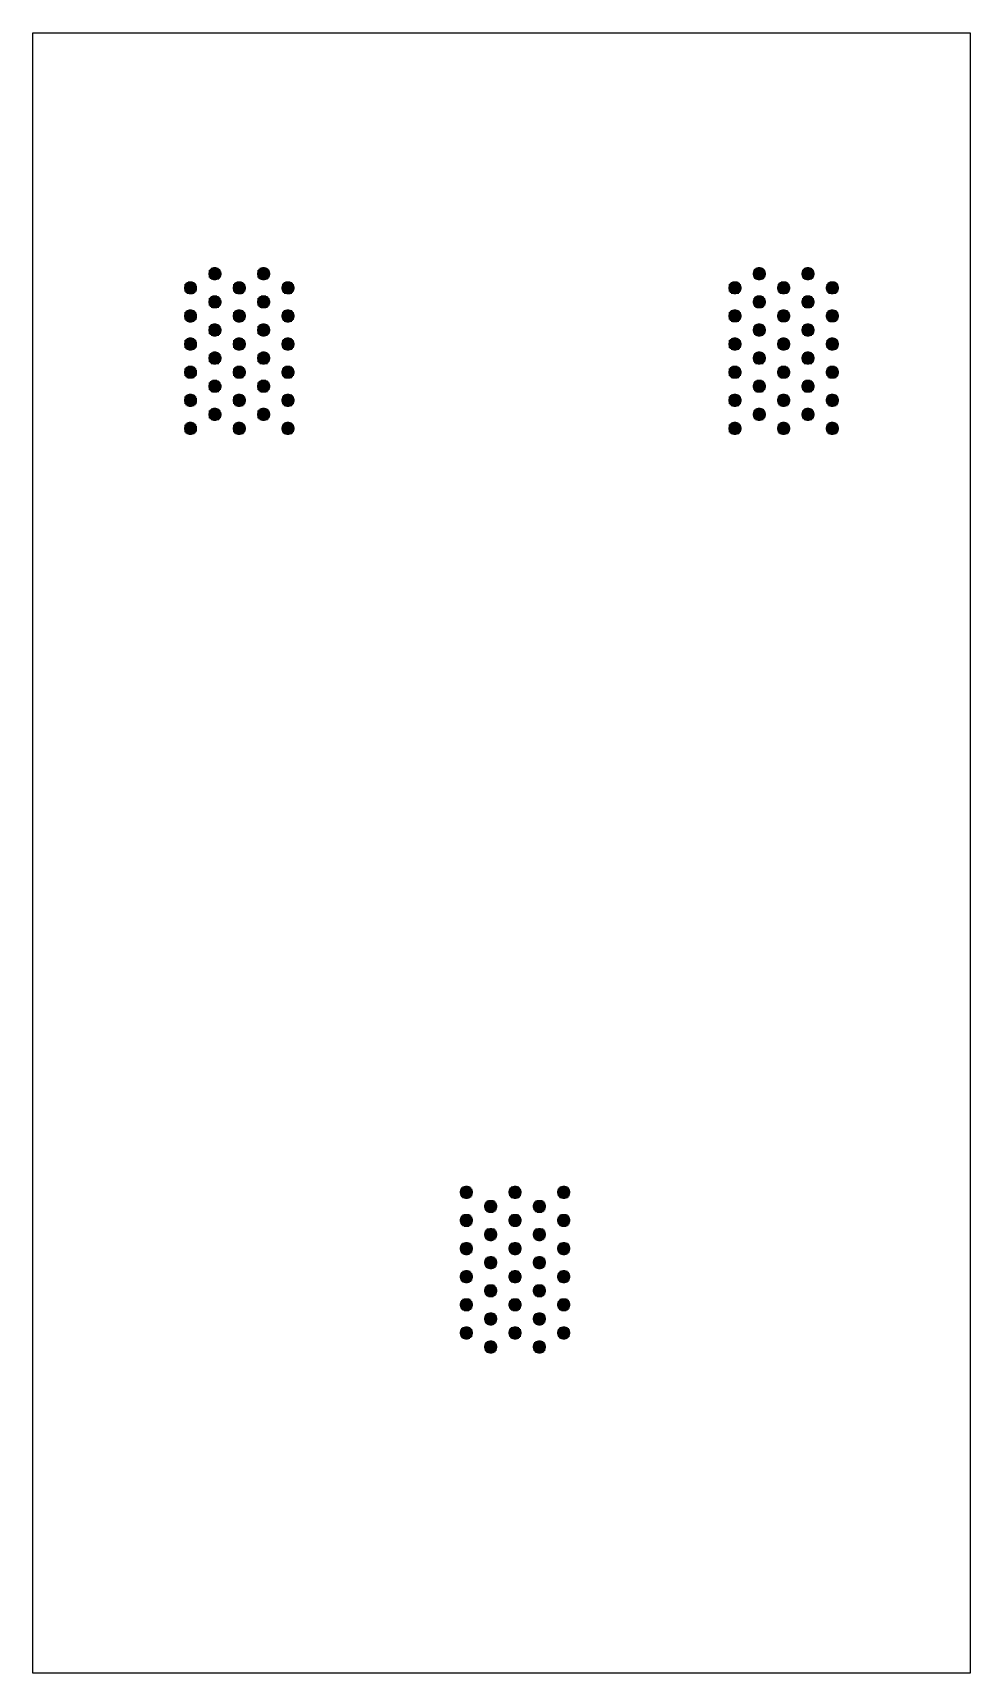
# Model space of a CAD drawing. Header units: inches. Extents: x 25.5 to 65.5, y 11.9 to 81.9.
import ezdxf

# ---------------------------------------------------------------- set-up
doc = ezdxf.new("R2010")
doc.units = ezdxf.units.IN
doc.header["$MEASUREMENT"] = 0

msp = doc.modelspace()

# ---------------------------------------------------------------- linework, layer by layer
for p, q in [((25.498, 81.852), (65.498, 81.852)), ((25.498, 11.852), (25.498, 81.852)), ((65.498, 81.852), (65.498, 11.852)), ((31.954, 70.998), (32.23, 70.998)), ((31.954, 70.948), (32.23, 70.948)), ((31.964, 71.048), (32.23, 71.048)), ((31.964, 70.898), (32.23, 70.898)), ((31.983, 70.848), (32.23, 70.848)), ((31.984, 71.098), (32.23, 71.098)), ((32.004, 70.972), (32.004, 71.13)), ((32.004, 70.813), (32.004, 70.972)), ((32.016, 70.798), (32.23, 70.798)), ((32.017, 71.148), (32.23, 71.148)), ((32.054, 70.972), (32.054, 71.184)), ((32.054, 70.759), (32.054, 70.972)), ((32.069, 70.748), (32.23, 70.748)), ((32.071, 71.198), (32.23, 71.198)), ((32.104, 70.972), (32.104, 71.217)), ((32.104, 70.726), (32.104, 70.972)), ((32.154, 70.972), (32.154, 71.237)), ((32.154, 70.707), (32.154, 70.972)), ((32.204, 70.972), (32.204, 71.246)), ((32.204, 70.697), (32.204, 70.972)), ((32.23, 71.198), (32.388, 71.198)), ((32.23, 71.148), (32.442, 71.148)), ((32.23, 71.098), (32.475, 71.098)), ((32.23, 71.048), (32.495, 71.048)), ((32.23, 70.998), (32.504, 70.998)), ((32.23, 70.948), (32.504, 70.948)), ((32.23, 70.898), (32.495, 70.898)), ((32.23, 70.848), (32.476, 70.848)), ((32.23, 70.798), (32.443, 70.798)), ((32.23, 70.748), (32.39, 70.748)), ((32.254, 70.972), (32.254, 71.247)), ((32.254, 70.697), (32.254, 70.972)), ((32.304, 70.972), (32.304, 71.238)), ((32.304, 70.706), (32.304, 70.972)), ((32.354, 70.972), (32.354, 71.218)), ((32.354, 70.725), (32.354, 70.972)), ((32.404, 70.972), (32.404, 71.186)), ((32.404, 70.758), (32.404, 70.972)), ((32.454, 70.972), (32.454, 71.133)), ((32.454, 70.811), (32.454, 70.972)), ((34.032, 70.998), (34.308, 70.998)), ((34.032, 70.948), (34.308, 70.948)), ((34.042, 70.898), (34.308, 70.898)), ((34.043, 71.048), (34.308, 71.048)), ((34.062, 70.848), (34.308, 70.848)), ((34.063, 71.098), (34.308, 71.098)), ((34.082, 70.972), (34.082, 71.13)), ((34.082, 70.813), (34.082, 70.972)), ((34.094, 70.798), (34.308, 70.798)), ((34.095, 71.148), (34.308, 71.148)), ((34.132, 70.972), (34.132, 71.184)), ((34.132, 70.759), (34.132, 70.972)), ((34.147, 70.748), (34.308, 70.748)), ((34.15, 71.198), (34.308, 71.198)), ((34.182, 70.972), (34.182, 71.217)), ((34.182, 70.726), (34.182, 70.972)), ((34.232, 70.972), (34.232, 71.237)), ((34.232, 70.707), (34.232, 70.972)), ((34.282, 70.972), (34.282, 71.246)), ((34.282, 70.697), (34.282, 70.972)), ((34.308, 71.198), (34.466, 71.198)), ((34.308, 71.148), (34.521, 71.148)), ((34.308, 71.098), (34.553, 71.098)), ((34.308, 71.048), (34.573, 71.048)), ((34.308, 70.998), (34.582, 70.998)), ((34.308, 70.948), (34.582, 70.948)), ((34.308, 70.898), (34.574, 70.898)), ((34.308, 70.848), (34.554, 70.848)), ((34.308, 70.798), (34.522, 70.798)), ((34.308, 70.748), (34.469, 70.748)), ((34.332, 70.972), (34.332, 71.247)), ((34.332, 70.697), (34.332, 70.972)), ((34.382, 70.972), (34.382, 71.238)), ((34.382, 70.706), (34.382, 70.972)), ((34.432, 70.972), (34.432, 71.218)), ((34.432, 70.725), (34.432, 70.972)), ((34.482, 70.972), (34.482, 71.186)), ((34.482, 70.758), (34.482, 70.972)), ((34.532, 70.972), (34.532, 71.133)), ((34.532, 70.811), (34.532, 70.972)), ((36.111, 70.998), (36.387, 70.998)), ((36.111, 70.948), (36.387, 70.948)), ((36.121, 71.048), (36.387, 71.048)), ((36.121, 70.898), (36.387, 70.898)), ((36.14, 70.848), (36.387, 70.848)), ((36.141, 71.098), (36.387, 71.098)), ((36.161, 70.972), (36.161, 71.13)), ((36.161, 70.813), (36.161, 70.972)), ((36.173, 70.798), (36.387, 70.798)), ((36.174, 71.148), (36.387, 71.148)), ((36.211, 70.972), (36.211, 71.184)), ((36.211, 70.759), (36.211, 70.972)), ((36.226, 70.748), (36.387, 70.748)), ((36.228, 71.198), (36.387, 71.198)), ((36.261, 70.972), (36.261, 71.217)), ((36.261, 70.726), (36.261, 70.972)), ((36.311, 70.972), (36.311, 71.237)), ((36.311, 70.707), (36.311, 70.972)), ((36.361, 70.972), (36.361, 71.246)), ((36.361, 70.697), (36.361, 70.972)), ((36.387, 71.198), (36.545, 71.198)), ((36.387, 71.148), (36.599, 71.148)), ((36.387, 71.098), (36.632, 71.098)), ((36.387, 71.048), (36.652, 71.048)), ((36.387, 70.998), (36.661, 70.998)), ((36.387, 70.948), (36.661, 70.948)), ((36.387, 70.898), (36.652, 70.898)), ((36.387, 70.848), (36.633, 70.848)), ((36.387, 70.798), (36.6, 70.798)), ((36.387, 70.748), (36.547, 70.748)), ((36.411, 70.972), (36.411, 71.247)), ((36.411, 70.697), (36.411, 70.972)), ((36.461, 70.972), (36.461, 71.238)), ((36.461, 70.706), (36.461, 70.972)), ((36.511, 70.972), (36.511, 71.218)), ((36.511, 70.725), (36.511, 70.972)), ((36.561, 70.972), (36.561, 71.186)), ((36.561, 70.758), (36.561, 70.972)), ((36.611, 70.972), (36.611, 71.133)), ((36.611, 70.811), (36.611, 70.972)), ((55.184, 70.998), (55.46, 70.998)), ((55.184, 70.948), (55.46, 70.948)), ((55.194, 71.048), (55.46, 71.048)), ((55.194, 70.898), (55.46, 70.898)), ((55.213, 70.848), (55.46, 70.848)), ((55.214, 71.098), (55.46, 71.098)), ((55.234, 70.972), (55.234, 71.131)), ((55.234, 70.814), (55.234, 70.972)), ((55.246, 70.798), (55.46, 70.798)), ((55.247, 71.148), (55.46, 71.148)), ((55.284, 70.972), (55.284, 71.185)), ((55.284, 70.76), (55.284, 70.972)), ((55.299, 70.748), (55.46, 70.748)), ((55.301, 71.198), (55.46, 71.198)), ((55.334, 70.972), (55.334, 71.218)), ((55.334, 70.727), (55.334, 70.972)), ((55.384, 70.972), (55.384, 71.238)), ((55.384, 70.707), (55.384, 70.972)), ((55.434, 70.972), (55.434, 71.247)), ((55.434, 70.698), (55.434, 70.972)), ((55.46, 71.198), (55.618, 71.198)), ((55.46, 71.148), (55.672, 71.148)), ((55.46, 71.098), (55.705, 71.098)), ((55.46, 71.048), (55.725, 71.048)), ((55.46, 70.998), (55.734, 70.998)), ((55.46, 70.948), (55.734, 70.948)), ((55.46, 70.898), (55.725, 70.898)), ((55.46, 70.848), (55.706, 70.848)), ((55.46, 70.798), (55.673, 70.798)), ((55.46, 70.748), (55.62, 70.748)), ((55.484, 70.972), (55.484, 71.247)), ((55.484, 70.698), (55.484, 70.972)), ((55.534, 70.972), (55.534, 71.238)), ((55.534, 70.707), (55.534, 70.972)), ((55.584, 70.972), (55.584, 71.219)), ((55.584, 70.726), (55.584, 70.972)), ((55.634, 70.972), (55.634, 71.186)), ((55.634, 70.759), (55.634, 70.972)), ((55.684, 70.972), (55.684, 71.133)), ((55.684, 70.812), (55.684, 70.972)), ((57.262, 70.998), (57.538, 70.998)), ((57.262, 70.948), (57.538, 70.948)), ((57.272, 70.898), (57.538, 70.898)), ((57.273, 71.048), (57.538, 71.048)), ((57.292, 70.848), (57.538, 70.848)), ((57.293, 71.098), (57.538, 71.098)), ((57.312, 70.972), (57.312, 71.131)), ((57.312, 70.814), (57.312, 70.972)), ((57.324, 70.798), (57.538, 70.798)), ((57.325, 71.148), (57.538, 71.148)), ((57.362, 70.972), (57.362, 71.185)), ((57.362, 70.76), (57.362, 70.972)), ((57.377, 70.748), (57.538, 70.748)), ((57.38, 71.198), (57.538, 71.198)), ((57.412, 70.972), (57.412, 71.218)), ((57.412, 70.727), (57.412, 70.972)), ((57.462, 70.972), (57.462, 71.238)), ((57.462, 70.707), (57.462, 70.972)), ((57.512, 70.972), (57.512, 71.247)), ((57.512, 70.698), (57.512, 70.972)), ((57.538, 71.198), (57.696, 71.198)), ((57.538, 71.148), (57.751, 71.148)), ((57.538, 71.098), (57.783, 71.098)), ((57.538, 71.048), (57.803, 71.048)), ((57.538, 70.998), (57.812, 70.998)), ((57.538, 70.948), (57.812, 70.948)), ((57.538, 70.898), (57.804, 70.898)), ((57.538, 70.848), (57.784, 70.848)), ((57.538, 70.798), (57.752, 70.798)), ((57.538, 70.748), (57.699, 70.748)), ((57.562, 70.972), (57.562, 71.247)), ((57.562, 70.698), (57.562, 70.972)), ((57.612, 70.972), (57.612, 71.238)), ((57.612, 70.707), (57.612, 70.972)), ((57.662, 70.972), (57.662, 71.219)), ((57.662, 70.726), (57.662, 70.972)), ((57.712, 70.972), (57.712, 71.186)), ((57.712, 70.759), (57.712, 70.972)), ((57.762, 70.972), (57.762, 71.133)), ((57.762, 70.812), (57.762, 70.972)), ((59.341, 70.998), (59.617, 70.998)), ((59.341, 70.948), (59.617, 70.948)), ((59.351, 71.048), (59.617, 71.048)), ((59.351, 70.898), (59.617, 70.898)), ((59.37, 70.848), (59.617, 70.848)), ((59.371, 71.098), (59.617, 71.098)), ((59.391, 70.972), (59.391, 71.131)), ((59.391, 70.814), (59.391, 70.972)), ((59.403, 70.798), (59.617, 70.798)), ((59.404, 71.148), (59.617, 71.148)), ((59.441, 70.972), (59.441, 71.185)), ((59.441, 70.76), (59.441, 70.972)), ((59.456, 70.748), (59.617, 70.748)), ((59.458, 71.198), (59.617, 71.198)), ((59.491, 70.972), (59.491, 71.218)), ((59.491, 70.727), (59.491, 70.972)), ((59.541, 70.972), (59.541, 71.238)), ((59.541, 70.707), (59.541, 70.972)), ((59.591, 70.972), (59.591, 71.247)), ((59.591, 70.698), (59.591, 70.972)), ((59.617, 71.198), (59.775, 71.198)), ((59.617, 71.148), (59.829, 71.148)), ((59.617, 71.098), (59.862, 71.098)), ((59.617, 71.048), (59.882, 71.048)), ((59.617, 70.998), (59.891, 70.998)), ((59.617, 70.948), (59.891, 70.948)), ((59.617, 70.898), (59.882, 70.898)), ((59.617, 70.848), (59.863, 70.848)), ((59.617, 70.798), (59.83, 70.798)), ((59.617, 70.748), (59.777, 70.748)), ((59.641, 70.972), (59.641, 71.247)), ((59.641, 70.698), (59.641, 70.972)), ((59.691, 70.972), (59.691, 71.238)), ((59.691, 70.707), (59.691, 70.972)), ((59.741, 70.972), (59.741, 71.219)), ((59.741, 70.726), (59.741, 70.972)), ((59.791, 70.972), (59.791, 71.186)), ((59.791, 70.759), (59.791, 70.972)), ((59.841, 70.972), (59.841, 71.133)), ((59.841, 70.812), (59.841, 70.972)), ((32.104, 69.772), (32.104, 70.017)), ((32.154, 69.772), (32.154, 70.037)), ((32.204, 69.772), (32.204, 70.046)), ((32.254, 69.772), (32.254, 70.047)), ((32.304, 69.772), (32.304, 70.038)), ((32.354, 69.772), (32.354, 70.018)), ((34.182, 69.772), (34.182, 70.017)), ((34.232, 69.772), (34.232, 70.037)), ((34.282, 69.772), (34.282, 70.046)), ((34.332, 69.772), (34.332, 70.047)), ((34.382, 69.772), (34.382, 70.038)), ((34.432, 69.772), (34.432, 70.018)), ((36.261, 69.772), (36.261, 70.017)), ((36.311, 69.772), (36.311, 70.037)), ((36.361, 69.772), (36.361, 70.046)), ((36.411, 69.772), (36.411, 70.047)), ((36.461, 69.772), (36.461, 70.038)), ((36.511, 69.772), (36.511, 70.018)), ((55.334, 69.772), (55.334, 70.018)), ((55.384, 69.772), (55.384, 70.038)), ((55.434, 69.772), (55.434, 70.047)), ((55.484, 69.772), (55.484, 70.047)), ((55.534, 69.772), (55.534, 70.038)), ((55.584, 69.772), (55.584, 70.019)), ((57.412, 69.772), (57.412, 70.018)), ((57.462, 69.772), (57.462, 70.038)), ((57.512, 69.772), (57.512, 70.047)), ((57.562, 69.772), (57.562, 70.047)), ((57.612, 69.772), (57.612, 70.038)), ((57.662, 69.772), (57.662, 70.019)), ((59.491, 69.772), (59.491, 70.018)), ((59.541, 69.772), (59.541, 70.038)), ((59.591, 69.772), (59.591, 70.047)), ((59.641, 69.772), (59.641, 70.047)), ((59.691, 69.772), (59.691, 70.038)), ((59.741, 69.772), (59.741, 70.019)), ((31.954, 69.798), (32.23, 69.798)), ((31.954, 69.748), (32.23, 69.748)), ((31.964, 69.848), (32.23, 69.848)), ((31.964, 69.698), (32.23, 69.698)), ((31.983, 69.648), (32.23, 69.648)), ((31.984, 69.898), (32.23, 69.898)), ((32.004, 69.772), (32.004, 69.93)), ((32.004, 69.613), (32.004, 69.772)), ((32.016, 69.598), (32.23, 69.598)), ((32.017, 69.948), (32.23, 69.948)), ((32.054, 69.772), (32.054, 69.984)), ((32.054, 69.559), (32.054, 69.772)), ((32.069, 69.548), (32.23, 69.548)), ((32.071, 69.998), (32.23, 69.998)), ((32.104, 69.526), (32.104, 69.772)), ((32.154, 69.507), (32.154, 69.772)), ((32.204, 69.497), (32.204, 69.772)), ((32.23, 69.998), (32.388, 69.998)), ((32.23, 69.948), (32.442, 69.948)), ((32.23, 69.898), (32.475, 69.898)), ((32.23, 69.848), (32.495, 69.848)), ((32.23, 69.798), (32.504, 69.798)), ((32.23, 69.748), (32.504, 69.748)), ((32.23, 69.698), (32.495, 69.698)), ((32.23, 69.648), (32.476, 69.648)), ((32.23, 69.598), (32.443, 69.598)), ((32.23, 69.548), (32.39, 69.548)), ((32.254, 69.497), (32.254, 69.772)), ((32.304, 69.506), (32.304, 69.772)), ((32.354, 69.525), (32.354, 69.772)), ((32.404, 69.772), (32.404, 69.986)), ((32.404, 69.558), (32.404, 69.772)), ((32.454, 69.772), (32.454, 69.933)), ((32.454, 69.611), (32.454, 69.772)), ((34.032, 69.798), (34.308, 69.798)), ((34.032, 69.748), (34.308, 69.748)), ((34.042, 69.698), (34.308, 69.698)), ((34.043, 69.848), (34.308, 69.848)), ((34.062, 69.648), (34.308, 69.648)), ((34.063, 69.898), (34.308, 69.898)), ((34.082, 69.772), (34.082, 69.93)), ((34.082, 69.613), (34.082, 69.772)), ((34.094, 69.598), (34.308, 69.598)), ((34.095, 69.948), (34.308, 69.948)), ((34.132, 69.772), (34.132, 69.984)), ((34.132, 69.559), (34.132, 69.772)), ((34.147, 69.548), (34.308, 69.548)), ((34.15, 69.998), (34.308, 69.998)), ((34.182, 69.526), (34.182, 69.772)), ((34.232, 69.507), (34.232, 69.772)), ((34.282, 69.497), (34.282, 69.772)), ((34.308, 69.998), (34.466, 69.998)), ((34.308, 69.948), (34.521, 69.948)), ((34.308, 69.898), (34.553, 69.898)), ((34.308, 69.848), (34.573, 69.848)), ((34.308, 69.798), (34.582, 69.798)), ((34.308, 69.748), (34.582, 69.748)), ((34.308, 69.698), (34.574, 69.698)), ((34.308, 69.648), (34.554, 69.648)), ((34.308, 69.598), (34.522, 69.598)), ((34.308, 69.548), (34.469, 69.548)), ((34.332, 69.497), (34.332, 69.772)), ((34.382, 69.506), (34.382, 69.772)), ((34.432, 69.525), (34.432, 69.772)), ((34.482, 69.772), (34.482, 69.986)), ((34.482, 69.558), (34.482, 69.772)), ((34.532, 69.772), (34.532, 69.933)), ((34.532, 69.611), (34.532, 69.772)), ((36.111, 69.798), (36.387, 69.798)), ((36.111, 69.748), (36.387, 69.748)), ((36.121, 69.848), (36.387, 69.848)), ((36.121, 69.698), (36.387, 69.698)), ((36.14, 69.648), (36.387, 69.648)), ((36.141, 69.898), (36.387, 69.898)), ((36.161, 69.772), (36.161, 69.93)), ((36.161, 69.613), (36.161, 69.772)), ((36.173, 69.598), (36.387, 69.598)), ((36.174, 69.948), (36.387, 69.948)), ((36.211, 69.772), (36.211, 69.984)), ((36.211, 69.559), (36.211, 69.772)), ((36.226, 69.548), (36.387, 69.548)), ((36.228, 69.998), (36.387, 69.998)), ((36.261, 69.526), (36.261, 69.772)), ((36.311, 69.507), (36.311, 69.772)), ((36.361, 69.497), (36.361, 69.772)), ((36.387, 69.998), (36.545, 69.998)), ((36.387, 69.948), (36.599, 69.948)), ((36.387, 69.898), (36.632, 69.898)), ((36.387, 69.848), (36.652, 69.848)), ((36.387, 69.798), (36.661, 69.798)), ((36.387, 69.748), (36.661, 69.748)), ((36.387, 69.698), (36.652, 69.698)), ((36.387, 69.648), (36.633, 69.648)), ((36.387, 69.598), (36.6, 69.598)), ((36.387, 69.548), (36.547, 69.548)), ((36.411, 69.497), (36.411, 69.772)), ((36.461, 69.506), (36.461, 69.772)), ((36.511, 69.525), (36.511, 69.772)), ((36.561, 69.772), (36.561, 69.986)), ((36.561, 69.558), (36.561, 69.772)), ((36.611, 69.772), (36.611, 69.933)), ((36.611, 69.611), (36.611, 69.772)), ((55.184, 69.798), (55.46, 69.798)), ((55.184, 69.748), (55.46, 69.748)), ((55.194, 69.848), (55.46, 69.848)), ((55.194, 69.698), (55.46, 69.698)), ((55.213, 69.648), (55.46, 69.648)), ((55.214, 69.898), (55.46, 69.898)), ((55.234, 69.772), (55.234, 69.931)), ((55.234, 69.614), (55.234, 69.772)), ((55.246, 69.598), (55.46, 69.598)), ((55.247, 69.948), (55.46, 69.948)), ((55.284, 69.772), (55.284, 69.985)), ((55.284, 69.56), (55.284, 69.772)), ((55.299, 69.548), (55.46, 69.548)), ((55.301, 69.998), (55.46, 69.998)), ((55.334, 69.527), (55.334, 69.772)), ((55.384, 69.507), (55.384, 69.772)), ((55.434, 69.498), (55.434, 69.772)), ((55.46, 69.998), (55.618, 69.998)), ((55.46, 69.948), (55.672, 69.948)), ((55.46, 69.898), (55.705, 69.898)), ((55.46, 69.848), (55.725, 69.848)), ((55.46, 69.798), (55.734, 69.798)), ((55.46, 69.748), (55.734, 69.748)), ((55.46, 69.698), (55.725, 69.698)), ((55.46, 69.648), (55.706, 69.648)), ((55.46, 69.598), (55.673, 69.598)), ((55.46, 69.548), (55.62, 69.548)), ((55.484, 69.498), (55.484, 69.772)), ((55.534, 69.507), (55.534, 69.772)), ((55.584, 69.526), (55.584, 69.772)), ((55.634, 69.772), (55.634, 69.986)), ((55.634, 69.559), (55.634, 69.772)), ((55.684, 69.772), (55.684, 69.933)), ((55.684, 69.612), (55.684, 69.772)), ((57.262, 69.798), (57.538, 69.798)), ((57.262, 69.748), (57.538, 69.748)), ((57.272, 69.698), (57.538, 69.698)), ((57.273, 69.848), (57.538, 69.848)), ((57.292, 69.648), (57.538, 69.648)), ((57.293, 69.898), (57.538, 69.898)), ((57.312, 69.772), (57.312, 69.931)), ((57.312, 69.614), (57.312, 69.772)), ((57.324, 69.598), (57.538, 69.598)), ((57.325, 69.948), (57.538, 69.948)), ((57.362, 69.772), (57.362, 69.985)), ((57.362, 69.56), (57.362, 69.772)), ((57.377, 69.548), (57.538, 69.548)), ((57.38, 69.998), (57.538, 69.998)), ((57.412, 69.527), (57.412, 69.772)), ((57.462, 69.507), (57.462, 69.772)), ((57.512, 69.498), (57.512, 69.772)), ((57.538, 69.998), (57.696, 69.998)), ((57.538, 69.948), (57.751, 69.948)), ((57.538, 69.898), (57.783, 69.898)), ((57.538, 69.848), (57.803, 69.848)), ((57.538, 69.798), (57.812, 69.798)), ((57.538, 69.748), (57.812, 69.748)), ((57.538, 69.698), (57.804, 69.698)), ((57.538, 69.648), (57.784, 69.648)), ((57.538, 69.598), (57.752, 69.598)), ((57.538, 69.548), (57.699, 69.548)), ((57.562, 69.498), (57.562, 69.772)), ((57.612, 69.507), (57.612, 69.772)), ((57.662, 69.526), (57.662, 69.772)), ((57.712, 69.772), (57.712, 69.986)), ((57.712, 69.559), (57.712, 69.772)), ((57.762, 69.772), (57.762, 69.933)), ((57.762, 69.612), (57.762, 69.772)), ((59.341, 69.798), (59.617, 69.798)), ((59.341, 69.748), (59.617, 69.748)), ((59.351, 69.848), (59.617, 69.848)), ((59.351, 69.698), (59.617, 69.698)), ((59.37, 69.648), (59.617, 69.648)), ((59.371, 69.898), (59.617, 69.898)), ((59.391, 69.772), (59.391, 69.931)), ((59.391, 69.614), (59.391, 69.772)), ((59.403, 69.598), (59.617, 69.598)), ((59.404, 69.948), (59.617, 69.948)), ((59.441, 69.772), (59.441, 69.985)), ((59.441, 69.56), (59.441, 69.772)), ((59.456, 69.548), (59.617, 69.548)), ((59.458, 69.998), (59.617, 69.998)), ((59.491, 69.527), (59.491, 69.772)), ((59.541, 69.507), (59.541, 69.772)), ((59.591, 69.498), (59.591, 69.772)), ((59.617, 69.998), (59.775, 69.998)), ((59.617, 69.948), (59.829, 69.948)), ((59.617, 69.898), (59.862, 69.898)), ((59.617, 69.848), (59.882, 69.848)), ((59.617, 69.798), (59.891, 69.798)), ((59.617, 69.748), (59.891, 69.748)), ((59.617, 69.698), (59.882, 69.698)), ((59.617, 69.648), (59.863, 69.648)), ((59.617, 69.598), (59.83, 69.598)), ((59.617, 69.548), (59.777, 69.548)), ((59.641, 69.498), (59.641, 69.772)), ((59.691, 69.507), (59.691, 69.772)), ((59.741, 69.526), (59.741, 69.772)), ((59.791, 69.772), (59.791, 69.986)), ((59.791, 69.559), (59.791, 69.772)), ((59.841, 69.772), (59.841, 69.933)), ((59.841, 69.612), (59.841, 69.772)), ((31.964, 68.648), (32.23, 68.648)), ((31.984, 68.698), (32.23, 68.698)), ((32.004, 68.572), (32.004, 68.73)), ((32.017, 68.748), (32.23, 68.748)), ((32.054, 68.572), (32.054, 68.784)), ((32.071, 68.798), (32.23, 68.798)), ((32.104, 68.572), (32.104, 68.817)), ((32.154, 68.572), (32.154, 68.837)), ((32.204, 68.572), (32.204, 68.846)), ((32.23, 68.798), (32.388, 68.798)), ((32.23, 68.748), (32.442, 68.748)), ((32.23, 68.698), (32.475, 68.698)), ((32.23, 68.648), (32.495, 68.648)), ((32.254, 68.572), (32.254, 68.847)), ((32.304, 68.572), (32.304, 68.838)), ((32.354, 68.572), (32.354, 68.818)), ((32.404, 68.572), (32.404, 68.786)), ((32.454, 68.572), (32.454, 68.733)), ((34.043, 68.648), (34.308, 68.648)), ((34.063, 68.698), (34.308, 68.698)), ((34.082, 68.572), (34.082, 68.73)), ((34.095, 68.748), (34.308, 68.748)), ((34.132, 68.572), (34.132, 68.784)), ((34.15, 68.798), (34.308, 68.798)), ((34.182, 68.572), (34.182, 68.817)), ((34.232, 68.572), (34.232, 68.837)), ((34.282, 68.572), (34.282, 68.846)), ((34.308, 68.798), (34.466, 68.798)), ((34.308, 68.748), (34.521, 68.748)), ((34.308, 68.698), (34.553, 68.698)), ((34.308, 68.648), (34.573, 68.648)), ((34.332, 68.572), (34.332, 68.847)), ((34.382, 68.572), (34.382, 68.838)), ((34.432, 68.572), (34.432, 68.818)), ((34.482, 68.572), (34.482, 68.786)), ((34.532, 68.572), (34.532, 68.733)), ((36.121, 68.648), (36.387, 68.648)), ((36.141, 68.698), (36.387, 68.698)), ((36.161, 68.572), (36.161, 68.73)), ((36.174, 68.748), (36.387, 68.748)), ((36.211, 68.572), (36.211, 68.784)), ((36.228, 68.798), (36.387, 68.798)), ((36.261, 68.572), (36.261, 68.817)), ((36.311, 68.572), (36.311, 68.837)), ((36.361, 68.572), (36.361, 68.846)), ((36.387, 68.798), (36.545, 68.798)), ((36.387, 68.748), (36.599, 68.748)), ((36.387, 68.698), (36.632, 68.698)), ((36.387, 68.648), (36.652, 68.648)), ((36.411, 68.572), (36.411, 68.847)), ((36.461, 68.572), (36.461, 68.838)), ((36.511, 68.572), (36.511, 68.818)), ((36.561, 68.572), (36.561, 68.786)), ((36.611, 68.572), (36.611, 68.733)), ((55.194, 68.648), (55.46, 68.648)), ((55.214, 68.698), (55.46, 68.698)), ((55.234, 68.572), (55.234, 68.731)), ((55.247, 68.748), (55.46, 68.748)), ((55.284, 68.572), (55.284, 68.785)), ((55.301, 68.798), (55.46, 68.798)), ((55.334, 68.572), (55.334, 68.818)), ((55.384, 68.572), (55.384, 68.838)), ((55.434, 68.572), (55.434, 68.847)), ((55.46, 68.798), (55.618, 68.798)), ((55.46, 68.748), (55.672, 68.748)), ((55.46, 68.698), (55.705, 68.698)), ((55.46, 68.648), (55.725, 68.648)), ((55.484, 68.572), (55.484, 68.847)), ((55.534, 68.572), (55.534, 68.838)), ((55.584, 68.572), (55.584, 68.819)), ((55.634, 68.572), (55.634, 68.786)), ((55.684, 68.572), (55.684, 68.733)), ((57.273, 68.648), (57.538, 68.648)), ((57.293, 68.698), (57.538, 68.698)), ((57.312, 68.572), (57.312, 68.731)), ((57.325, 68.748), (57.538, 68.748)), ((57.362, 68.572), (57.362, 68.785)), ((57.38, 68.798), (57.538, 68.798)), ((57.412, 68.572), (57.412, 68.818)), ((57.462, 68.572), (57.462, 68.838)), ((57.512, 68.572), (57.512, 68.847)), ((57.538, 68.798), (57.696, 68.798)), ((57.538, 68.748), (57.751, 68.748)), ((57.538, 68.698), (57.783, 68.698)), ((57.538, 68.648), (57.803, 68.648)), ((57.562, 68.572), (57.562, 68.847)), ((57.612, 68.572), (57.612, 68.838)), ((57.662, 68.572), (57.662, 68.819)), ((57.712, 68.572), (57.712, 68.786)), ((57.762, 68.572), (57.762, 68.733)), ((59.351, 68.648), (59.617, 68.648)), ((59.371, 68.698), (59.617, 68.698)), ((59.391, 68.572), (59.391, 68.731)), ((59.404, 68.748), (59.617, 68.748)), ((59.441, 68.572), (59.441, 68.785)), ((59.458, 68.798), (59.617, 68.798)), ((59.491, 68.572), (59.491, 68.818)), ((59.541, 68.572), (59.541, 68.838)), ((59.591, 68.572), (59.591, 68.847)), ((59.617, 68.798), (59.775, 68.798)), ((59.617, 68.748), (59.829, 68.748)), ((59.617, 68.698), (59.862, 68.698)), ((59.617, 68.648), (59.882, 68.648)), ((59.641, 68.572), (59.641, 68.847)), ((59.691, 68.572), (59.691, 68.838)), ((59.741, 68.572), (59.741, 68.819)), ((59.791, 68.572), (59.791, 68.786)), ((59.841, 68.572), (59.841, 68.733)), ((31.954, 68.598), (32.23, 68.598)), ((31.954, 68.548), (32.23, 68.548)), ((31.964, 68.498), (32.23, 68.498)), ((31.983, 68.448), (32.23, 68.448)), ((32.004, 68.413), (32.004, 68.572)), ((32.016, 68.398), (32.23, 68.398)), ((32.054, 68.359), (32.054, 68.572)), ((32.069, 68.348), (32.23, 68.348)), ((32.104, 68.326), (32.104, 68.572)), ((32.154, 68.307), (32.154, 68.572)), ((32.204, 68.297), (32.204, 68.572)), ((32.23, 68.598), (32.504, 68.598)), ((32.23, 68.548), (32.504, 68.548)), ((32.23, 68.498), (32.495, 68.498)), ((32.23, 68.448), (32.476, 68.448)), ((32.23, 68.398), (32.443, 68.398)), ((32.23, 68.348), (32.39, 68.348)), ((32.254, 68.297), (32.254, 68.572)), ((32.304, 68.306), (32.304, 68.572)), ((32.354, 68.325), (32.354, 68.572)), ((32.404, 68.358), (32.404, 68.572)), ((32.454, 68.411), (32.454, 68.572)), ((34.032, 68.598), (34.308, 68.598)), ((34.032, 68.548), (34.308, 68.548)), ((34.042, 68.498), (34.308, 68.498)), ((34.062, 68.448), (34.308, 68.448)), ((34.082, 68.413), (34.082, 68.572)), ((34.094, 68.398), (34.308, 68.398)), ((34.132, 68.359), (34.132, 68.572)), ((34.147, 68.348), (34.308, 68.348)), ((34.182, 68.326), (34.182, 68.572)), ((34.232, 68.307), (34.232, 68.572)), ((34.282, 68.297), (34.282, 68.572)), ((34.308, 68.598), (34.582, 68.598)), ((34.308, 68.548), (34.582, 68.548)), ((34.308, 68.498), (34.574, 68.498)), ((34.308, 68.448), (34.554, 68.448)), ((34.308, 68.398), (34.522, 68.398)), ((34.308, 68.348), (34.469, 68.348)), ((34.332, 68.297), (34.332, 68.572)), ((34.382, 68.306), (34.382, 68.572)), ((34.432, 68.325), (34.432, 68.572)), ((34.482, 68.358), (34.482, 68.572)), ((34.532, 68.411), (34.532, 68.572)), ((36.111, 68.598), (36.387, 68.598)), ((36.111, 68.548), (36.387, 68.548)), ((36.121, 68.498), (36.387, 68.498)), ((36.14, 68.448), (36.387, 68.448)), ((36.161, 68.413), (36.161, 68.572)), ((36.173, 68.398), (36.387, 68.398)), ((36.211, 68.359), (36.211, 68.572)), ((36.226, 68.348), (36.387, 68.348)), ((36.261, 68.326), (36.261, 68.572)), ((36.311, 68.307), (36.311, 68.572)), ((36.361, 68.297), (36.361, 68.572)), ((36.387, 68.598), (36.661, 68.598)), ((36.387, 68.548), (36.661, 68.548)), ((36.387, 68.498), (36.652, 68.498)), ((36.387, 68.448), (36.633, 68.448)), ((36.387, 68.398), (36.6, 68.398)), ((36.387, 68.348), (36.547, 68.348)), ((36.411, 68.297), (36.411, 68.572)), ((36.461, 68.306), (36.461, 68.572)), ((36.511, 68.325), (36.511, 68.572)), ((36.561, 68.358), (36.561, 68.572)), ((36.611, 68.411), (36.611, 68.572)), ((55.184, 68.598), (55.46, 68.598)), ((55.184, 68.548), (55.46, 68.548)), ((55.194, 68.498), (55.46, 68.498)), ((55.213, 68.448), (55.46, 68.448)), ((55.234, 68.414), (55.234, 68.572)), ((55.246, 68.398), (55.46, 68.398)), ((55.284, 68.36), (55.284, 68.572)), ((55.299, 68.348), (55.46, 68.348)), ((55.334, 68.327), (55.334, 68.572)), ((55.384, 68.307), (55.384, 68.572)), ((55.434, 68.298), (55.434, 68.572)), ((55.46, 68.598), (55.734, 68.598)), ((55.46, 68.548), (55.734, 68.548)), ((55.46, 68.498), (55.725, 68.498)), ((55.46, 68.448), (55.706, 68.448)), ((55.46, 68.398), (55.673, 68.398)), ((55.46, 68.348), (55.62, 68.348)), ((55.484, 68.298), (55.484, 68.572)), ((55.534, 68.307), (55.534, 68.572)), ((55.584, 68.326), (55.584, 68.572)), ((55.634, 68.359), (55.634, 68.572)), ((55.684, 68.412), (55.684, 68.572)), ((57.262, 68.598), (57.538, 68.598)), ((57.262, 68.548), (57.538, 68.548)), ((57.272, 68.498), (57.538, 68.498)), ((57.292, 68.448), (57.538, 68.448)), ((57.312, 68.414), (57.312, 68.572)), ((57.324, 68.398), (57.538, 68.398)), ((57.362, 68.36), (57.362, 68.572)), ((57.377, 68.348), (57.538, 68.348)), ((57.412, 68.327), (57.412, 68.572)), ((57.462, 68.307), (57.462, 68.572)), ((57.512, 68.298), (57.512, 68.572)), ((57.538, 68.598), (57.812, 68.598)), ((57.538, 68.548), (57.812, 68.548)), ((57.538, 68.498), (57.804, 68.498)), ((57.538, 68.448), (57.784, 68.448)), ((57.538, 68.398), (57.752, 68.398)), ((57.538, 68.348), (57.699, 68.348)), ((57.562, 68.298), (57.562, 68.572)), ((57.612, 68.307), (57.612, 68.572)), ((57.662, 68.326), (57.662, 68.572)), ((57.712, 68.359), (57.712, 68.572)), ((57.762, 68.412), (57.762, 68.572)), ((59.341, 68.598), (59.617, 68.598)), ((59.341, 68.548), (59.617, 68.548)), ((59.351, 68.498), (59.617, 68.498)), ((59.37, 68.448), (59.617, 68.448)), ((59.391, 68.414), (59.391, 68.572)), ((59.403, 68.398), (59.617, 68.398)), ((59.441, 68.36), (59.441, 68.572)), ((59.456, 68.348), (59.617, 68.348)), ((59.491, 68.327), (59.491, 68.572)), ((59.541, 68.307), (59.541, 68.572)), ((59.591, 68.298), (59.591, 68.572)), ((59.617, 68.598), (59.891, 68.598)), ((59.617, 68.548), (59.891, 68.548)), ((59.617, 68.498), (59.882, 68.498)), ((59.617, 68.448), (59.863, 68.448)), ((59.617, 68.398), (59.83, 68.398)), ((59.617, 68.348), (59.777, 68.348)), ((59.641, 68.298), (59.641, 68.572)), ((59.691, 68.307), (59.691, 68.572)), ((59.741, 68.326), (59.741, 68.572)), ((59.791, 68.359), (59.791, 68.572)), ((59.841, 68.412), (59.841, 68.572)), ((31.954, 67.398), (32.23, 67.398)), ((31.954, 67.348), (32.23, 67.348)), ((31.964, 67.448), (32.23, 67.448)), ((31.964, 67.298), (32.23, 67.298)), ((31.983, 67.248), (32.23, 67.248)), ((31.984, 67.498), (32.23, 67.498)), ((32.004, 67.372), (32.004, 67.53)), ((32.004, 67.213), (32.004, 67.372)), ((32.017, 67.548), (32.23, 67.548)), ((32.054, 67.372), (32.054, 67.584)), ((32.054, 67.159), (32.054, 67.372)), ((32.071, 67.598), (32.23, 67.598)), ((32.104, 67.372), (32.104, 67.617)), ((32.104, 67.126), (32.104, 67.372)), ((32.154, 67.372), (32.154, 67.637)), ((32.154, 67.107), (32.154, 67.372)), ((32.204, 67.372), (32.204, 67.646)), ((32.204, 67.097), (32.204, 67.372)), ((32.23, 67.598), (32.388, 67.598)), ((32.23, 67.548), (32.442, 67.548)), ((32.23, 67.498), (32.475, 67.498)), ((32.23, 67.448), (32.495, 67.448)), ((32.23, 67.398), (32.504, 67.398)), ((32.23, 67.348), (32.504, 67.348)), ((32.23, 67.298), (32.495, 67.298)), ((32.23, 67.248), (32.476, 67.248)), ((32.254, 67.372), (32.254, 67.647)), ((32.254, 67.097), (32.254, 67.372)), ((32.304, 67.372), (32.304, 67.638)), ((32.304, 67.106), (32.304, 67.372)), ((32.354, 67.372), (32.354, 67.618)), ((32.354, 67.125), (32.354, 67.372)), ((32.404, 67.372), (32.404, 67.586)), ((32.404, 67.158), (32.404, 67.372)), ((32.454, 67.372), (32.454, 67.533)), ((32.454, 67.211), (32.454, 67.372)), ((34.032, 67.398), (34.308, 67.398)), ((34.032, 67.348), (34.308, 67.348)), ((34.042, 67.298), (34.308, 67.298)), ((34.043, 67.448), (34.308, 67.448)), ((34.062, 67.248), (34.308, 67.248)), ((34.063, 67.498), (34.308, 67.498)), ((34.082, 67.372), (34.082, 67.53)), ((34.082, 67.213), (34.082, 67.372)), ((34.095, 67.548), (34.308, 67.548)), ((34.132, 67.372), (34.132, 67.584)), ((34.132, 67.159), (34.132, 67.372)), ((34.15, 67.598), (34.308, 67.598)), ((34.182, 67.372), (34.182, 67.617)), ((34.182, 67.126), (34.182, 67.372)), ((34.232, 67.372), (34.232, 67.637)), ((34.232, 67.107), (34.232, 67.372)), ((34.282, 67.372), (34.282, 67.646)), ((34.282, 67.097), (34.282, 67.372)), ((34.308, 67.598), (34.466, 67.598)), ((34.308, 67.548), (34.521, 67.548)), ((34.308, 67.498), (34.553, 67.498)), ((34.308, 67.448), (34.573, 67.448)), ((34.308, 67.398), (34.582, 67.398)), ((34.308, 67.348), (34.582, 67.348)), ((34.308, 67.298), (34.574, 67.298)), ((34.308, 67.248), (34.554, 67.248)), ((34.332, 67.372), (34.332, 67.647)), ((34.332, 67.097), (34.332, 67.372)), ((34.382, 67.372), (34.382, 67.638)), ((34.382, 67.106), (34.382, 67.372)), ((34.432, 67.372), (34.432, 67.618)), ((34.432, 67.125), (34.432, 67.372)), ((34.482, 67.372), (34.482, 67.586)), ((34.482, 67.158), (34.482, 67.372)), ((34.532, 67.372), (34.532, 67.533)), ((34.532, 67.211), (34.532, 67.372)), ((36.111, 67.398), (36.387, 67.398)), ((36.111, 67.348), (36.387, 67.348)), ((36.121, 67.448), (36.387, 67.448)), ((36.121, 67.298), (36.387, 67.298)), ((36.14, 67.248), (36.387, 67.248)), ((36.141, 67.498), (36.387, 67.498)), ((36.161, 67.372), (36.161, 67.53)), ((36.161, 67.213), (36.161, 67.372)), ((36.174, 67.548), (36.387, 67.548)), ((36.211, 67.372), (36.211, 67.584)), ((36.211, 67.159), (36.211, 67.372)), ((36.228, 67.598), (36.387, 67.598)), ((36.261, 67.372), (36.261, 67.617)), ((36.261, 67.126), (36.261, 67.372)), ((36.311, 67.372), (36.311, 67.637)), ((36.311, 67.107), (36.311, 67.372)), ((36.361, 67.372), (36.361, 67.646)), ((36.361, 67.097), (36.361, 67.372)), ((36.387, 67.598), (36.545, 67.598)), ((36.387, 67.548), (36.599, 67.548)), ((36.387, 67.498), (36.632, 67.498)), ((36.387, 67.448), (36.652, 67.448)), ((36.387, 67.398), (36.661, 67.398)), ((36.387, 67.348), (36.661, 67.348)), ((36.387, 67.298), (36.652, 67.298)), ((36.387, 67.248), (36.633, 67.248)), ((36.411, 67.372), (36.411, 67.647)), ((36.411, 67.097), (36.411, 67.372)), ((36.461, 67.372), (36.461, 67.638)), ((36.461, 67.106), (36.461, 67.372)), ((36.511, 67.372), (36.511, 67.618)), ((36.511, 67.125), (36.511, 67.372)), ((36.561, 67.372), (36.561, 67.586)), ((36.561, 67.158), (36.561, 67.372)), ((36.611, 67.372), (36.611, 67.533)), ((36.611, 67.211), (36.611, 67.372)), ((55.184, 67.398), (55.46, 67.398)), ((55.184, 67.348), (55.46, 67.348)), ((55.194, 67.448), (55.46, 67.448)), ((55.194, 67.298), (55.46, 67.298)), ((55.213, 67.248), (55.46, 67.248)), ((55.214, 67.498), (55.46, 67.498)), ((55.234, 67.372), (55.234, 67.531)), ((55.234, 67.214), (55.234, 67.372)), ((55.247, 67.548), (55.46, 67.548)), ((55.284, 67.372), (55.284, 67.585)), ((55.284, 67.16), (55.284, 67.372)), ((55.301, 67.598), (55.46, 67.598)), ((55.334, 67.372), (55.334, 67.618)), ((55.334, 67.127), (55.334, 67.372)), ((55.384, 67.372), (55.384, 67.638)), ((55.384, 67.107), (55.384, 67.372)), ((55.434, 67.372), (55.434, 67.647)), ((55.434, 67.098), (55.434, 67.372)), ((55.46, 67.598), (55.618, 67.598)), ((55.46, 67.548), (55.672, 67.548)), ((55.46, 67.498), (55.705, 67.498)), ((55.46, 67.448), (55.725, 67.448)), ((55.46, 67.398), (55.734, 67.398)), ((55.46, 67.348), (55.734, 67.348)), ((55.46, 67.298), (55.725, 67.298)), ((55.46, 67.248), (55.706, 67.248)), ((55.484, 67.372), (55.484, 67.647)), ((55.484, 67.098), (55.484, 67.372)), ((55.534, 67.372), (55.534, 67.638)), ((55.534, 67.107), (55.534, 67.372)), ((55.584, 67.372), (55.584, 67.619)), ((55.584, 67.126), (55.584, 67.372)), ((55.634, 67.372), (55.634, 67.586)), ((55.634, 67.159), (55.634, 67.372)), ((55.684, 67.372), (55.684, 67.533)), ((55.684, 67.212), (55.684, 67.372)), ((57.262, 67.398), (57.538, 67.398)), ((57.262, 67.348), (57.538, 67.348)), ((57.272, 67.298), (57.538, 67.298)), ((57.273, 67.448), (57.538, 67.448)), ((57.292, 67.248), (57.538, 67.248)), ((57.293, 67.498), (57.538, 67.498)), ((57.312, 67.372), (57.312, 67.531)), ((57.312, 67.214), (57.312, 67.372)), ((57.325, 67.548), (57.538, 67.548)), ((57.362, 67.372), (57.362, 67.585)), ((57.362, 67.16), (57.362, 67.372)), ((57.38, 67.598), (57.538, 67.598)), ((57.412, 67.372), (57.412, 67.618)), ((57.412, 67.127), (57.412, 67.372)), ((57.462, 67.372), (57.462, 67.638)), ((57.462, 67.107), (57.462, 67.372)), ((57.512, 67.372), (57.512, 67.647)), ((57.512, 67.098), (57.512, 67.372)), ((57.538, 67.598), (57.696, 67.598)), ((57.538, 67.548), (57.751, 67.548)), ((57.538, 67.498), (57.783, 67.498)), ((57.538, 67.448), (57.803, 67.448)), ((57.538, 67.398), (57.812, 67.398)), ((57.538, 67.348), (57.812, 67.348)), ((57.538, 67.298), (57.804, 67.298)), ((57.538, 67.248), (57.784, 67.248)), ((57.562, 67.372), (57.562, 67.647)), ((57.562, 67.098), (57.562, 67.372)), ((57.612, 67.372), (57.612, 67.638)), ((57.612, 67.107), (57.612, 67.372)), ((57.662, 67.372), (57.662, 67.619)), ((57.662, 67.126), (57.662, 67.372)), ((57.712, 67.372), (57.712, 67.586)), ((57.712, 67.159), (57.712, 67.372)), ((57.762, 67.372), (57.762, 67.533)), ((57.762, 67.212), (57.762, 67.372)), ((59.341, 67.398), (59.617, 67.398)), ((59.341, 67.348), (59.617, 67.348)), ((59.351, 67.448), (59.617, 67.448)), ((59.351, 67.298), (59.617, 67.298)), ((59.37, 67.248), (59.617, 67.248)), ((59.371, 67.498), (59.617, 67.498)), ((59.391, 67.372), (59.391, 67.531)), ((59.391, 67.214), (59.391, 67.372)), ((59.404, 67.548), (59.617, 67.548)), ((59.441, 67.372), (59.441, 67.585)), ((59.441, 67.16), (59.441, 67.372)), ((59.458, 67.598), (59.617, 67.598)), ((59.491, 67.372), (59.491, 67.618)), ((59.491, 67.127), (59.491, 67.372)), ((59.541, 67.372), (59.541, 67.638)), ((59.541, 67.107), (59.541, 67.372)), ((59.591, 67.372), (59.591, 67.647)), ((59.591, 67.098), (59.591, 67.372)), ((59.617, 67.598), (59.775, 67.598)), ((59.617, 67.548), (59.829, 67.548)), ((59.617, 67.498), (59.862, 67.498)), ((59.617, 67.448), (59.882, 67.448)), ((59.617, 67.398), (59.891, 67.398)), ((59.617, 67.348), (59.891, 67.348)), ((59.617, 67.298), (59.882, 67.298)), ((59.617, 67.248), (59.863, 67.248)), ((59.641, 67.372), (59.641, 67.647)), ((59.641, 67.098), (59.641, 67.372)), ((59.691, 67.372), (59.691, 67.638)), ((59.691, 67.107), (59.691, 67.372)), ((59.741, 67.372), (59.741, 67.619)), ((59.741, 67.126), (59.741, 67.372)), ((59.791, 67.372), (59.791, 67.586)), ((59.791, 67.159), (59.791, 67.372)), ((59.841, 67.372), (59.841, 67.533)), ((59.841, 67.212), (59.841, 67.372)), ((32.016, 67.198), (32.23, 67.198)), ((32.069, 67.148), (32.23, 67.148)), ((32.23, 67.198), (32.443, 67.198)), ((32.23, 67.148), (32.39, 67.148)), ((34.094, 67.198), (34.308, 67.198)), ((34.147, 67.148), (34.308, 67.148)), ((34.308, 67.198), (34.522, 67.198)), ((34.308, 67.148), (34.469, 67.148)), ((36.173, 67.198), (36.387, 67.198)), ((36.226, 67.148), (36.387, 67.148)), ((36.387, 67.198), (36.6, 67.198)), ((36.387, 67.148), (36.547, 67.148)), ((55.246, 67.198), (55.46, 67.198)), ((55.299, 67.148), (55.46, 67.148)), ((55.46, 67.198), (55.673, 67.198)), ((55.46, 67.148), (55.62, 67.148)), ((57.324, 67.198), (57.538, 67.198)), ((57.377, 67.148), (57.538, 67.148)), ((57.538, 67.198), (57.752, 67.198)), ((57.538, 67.148), (57.699, 67.148)), ((59.403, 67.198), (59.617, 67.198)), ((59.456, 67.148), (59.617, 67.148)), ((59.617, 67.198), (59.83, 67.198)), ((59.617, 67.148), (59.777, 67.148)), ((31.954, 66.198), (32.23, 66.198)), ((31.954, 66.148), (32.23, 66.148)), ((31.964, 66.248), (32.23, 66.248)), ((31.964, 66.098), (32.23, 66.098)), ((31.983, 66.048), (32.23, 66.048)), ((31.984, 66.298), (32.23, 66.298)), ((32.004, 66.172), (32.004, 66.33)), ((32.004, 66.013), (32.004, 66.172)), ((32.016, 65.998), (32.23, 65.998)), ((32.017, 66.348), (32.23, 66.348)), ((32.054, 66.172), (32.054, 66.384)), ((32.054, 65.959), (32.054, 66.172)), ((32.069, 65.948), (32.23, 65.948)), ((32.071, 66.398), (32.23, 66.398)), ((32.104, 66.172), (32.104, 66.417)), ((32.104, 65.926), (32.104, 66.172)), ((32.154, 66.172), (32.154, 66.437)), ((32.154, 65.907), (32.154, 66.172)), ((32.204, 66.172), (32.204, 66.446)), ((32.204, 65.897), (32.204, 66.172)), ((32.23, 66.398), (32.388, 66.398)), ((32.23, 66.348), (32.442, 66.348)), ((32.23, 66.298), (32.475, 66.298)), ((32.23, 66.248), (32.495, 66.248)), ((32.23, 66.198), (32.504, 66.198)), ((32.23, 66.148), (32.504, 66.148)), ((32.23, 66.098), (32.495, 66.098)), ((32.23, 66.048), (32.476, 66.048)), ((32.23, 65.998), (32.443, 65.998)), ((32.23, 65.948), (32.39, 65.948)), ((32.254, 66.172), (32.254, 66.447)), ((32.254, 65.897), (32.254, 66.172)), ((32.304, 66.172), (32.304, 66.438)), ((32.304, 65.906), (32.304, 66.172)), ((32.354, 66.172), (32.354, 66.418)), ((32.354, 65.925), (32.354, 66.172)), ((32.404, 66.172), (32.404, 66.386)), ((32.404, 65.958), (32.404, 66.172)), ((32.454, 66.172), (32.454, 66.333)), ((32.454, 66.011), (32.454, 66.172)), ((34.032, 66.198), (34.308, 66.198)), ((34.032, 66.148), (34.308, 66.148)), ((34.042, 66.098), (34.308, 66.098)), ((34.043, 66.248), (34.308, 66.248)), ((34.062, 66.048), (34.308, 66.048)), ((34.063, 66.298), (34.308, 66.298)), ((34.082, 66.172), (34.082, 66.33)), ((34.082, 66.013), (34.082, 66.172)), ((34.094, 65.998), (34.308, 65.998)), ((34.095, 66.348), (34.308, 66.348)), ((34.132, 66.172), (34.132, 66.384)), ((34.132, 65.959), (34.132, 66.172)), ((34.147, 65.948), (34.308, 65.948)), ((34.15, 66.398), (34.308, 66.398)), ((34.182, 66.172), (34.182, 66.417)), ((34.182, 65.926), (34.182, 66.172)), ((34.232, 66.172), (34.232, 66.437)), ((34.232, 65.907), (34.232, 66.172)), ((34.282, 66.172), (34.282, 66.446)), ((34.282, 65.897), (34.282, 66.172)), ((34.308, 66.398), (34.466, 66.398)), ((34.308, 66.348), (34.521, 66.348)), ((34.308, 66.298), (34.553, 66.298)), ((34.308, 66.248), (34.573, 66.248)), ((34.308, 66.198), (34.582, 66.198)), ((34.308, 66.148), (34.582, 66.148)), ((34.308, 66.098), (34.574, 66.098)), ((34.308, 66.048), (34.554, 66.048)), ((34.308, 65.998), (34.522, 65.998)), ((34.308, 65.948), (34.469, 65.948)), ((34.332, 66.172), (34.332, 66.447)), ((34.332, 65.897), (34.332, 66.172)), ((34.382, 66.172), (34.382, 66.438)), ((34.382, 65.906), (34.382, 66.172)), ((34.432, 66.172), (34.432, 66.418)), ((34.432, 65.925), (34.432, 66.172)), ((34.482, 66.172), (34.482, 66.386)), ((34.482, 65.958), (34.482, 66.172)), ((34.532, 66.172), (34.532, 66.333)), ((34.532, 66.011), (34.532, 66.172)), ((36.111, 66.198), (36.387, 66.198)), ((36.111, 66.148), (36.387, 66.148)), ((36.121, 66.248), (36.387, 66.248)), ((36.121, 66.098), (36.387, 66.098)), ((36.14, 66.048), (36.387, 66.048)), ((36.141, 66.298), (36.387, 66.298)), ((36.161, 66.172), (36.161, 66.33)), ((36.161, 66.013), (36.161, 66.172)), ((36.173, 65.998), (36.387, 65.998)), ((36.174, 66.348), (36.387, 66.348)), ((36.211, 66.172), (36.211, 66.384)), ((36.211, 65.959), (36.211, 66.172)), ((36.226, 65.948), (36.387, 65.948)), ((36.228, 66.398), (36.387, 66.398)), ((36.261, 66.172), (36.261, 66.417)), ((36.261, 65.926), (36.261, 66.172)), ((36.311, 66.172), (36.311, 66.437)), ((36.311, 65.907), (36.311, 66.172)), ((36.361, 66.172), (36.361, 66.446)), ((36.361, 65.897), (36.361, 66.172)), ((36.387, 66.398), (36.545, 66.398)), ((36.387, 66.348), (36.599, 66.348)), ((36.387, 66.298), (36.632, 66.298)), ((36.387, 66.248), (36.652, 66.248)), ((36.387, 66.198), (36.661, 66.198)), ((36.387, 66.148), (36.661, 66.148)), ((36.387, 66.098), (36.652, 66.098)), ((36.387, 66.048), (36.633, 66.048)), ((36.387, 65.998), (36.6, 65.998)), ((36.387, 65.948), (36.547, 65.948)), ((36.411, 66.172), (36.411, 66.447)), ((36.411, 65.897), (36.411, 66.172)), ((36.461, 66.172), (36.461, 66.438)), ((36.461, 65.906), (36.461, 66.172)), ((36.511, 66.172), (36.511, 66.418)), ((36.511, 65.925), (36.511, 66.172)), ((36.561, 66.172), (36.561, 66.386)), ((36.561, 65.958), (36.561, 66.172)), ((36.611, 66.172), (36.611, 66.333)), ((36.611, 66.011), (36.611, 66.172)), ((55.184, 66.198), (55.46, 66.198)), ((55.184, 66.148), (55.46, 66.148)), ((55.194, 66.248), (55.46, 66.248)), ((55.194, 66.098), (55.46, 66.098)), ((55.213, 66.048), (55.46, 66.048)), ((55.214, 66.298), (55.46, 66.298)), ((55.234, 66.172), (55.234, 66.331)), ((55.234, 66.014), (55.234, 66.172)), ((55.246, 65.998), (55.46, 65.998)), ((55.247, 66.348), (55.46, 66.348)), ((55.284, 66.172), (55.284, 66.385)), ((55.284, 65.96), (55.284, 66.172)), ((55.299, 65.948), (55.46, 65.948)), ((55.301, 66.398), (55.46, 66.398)), ((55.334, 66.172), (55.334, 66.418)), ((55.334, 65.927), (55.334, 66.172)), ((55.384, 66.172), (55.384, 66.438)), ((55.384, 65.907), (55.384, 66.172)), ((55.434, 66.172), (55.434, 66.447)), ((55.434, 65.898), (55.434, 66.172)), ((55.46, 66.398), (55.618, 66.398)), ((55.46, 66.348), (55.672, 66.348)), ((55.46, 66.298), (55.705, 66.298)), ((55.46, 66.248), (55.725, 66.248)), ((55.46, 66.198), (55.734, 66.198)), ((55.46, 66.148), (55.734, 66.148)), ((55.46, 66.098), (55.725, 66.098)), ((55.46, 66.048), (55.706, 66.048)), ((55.46, 65.998), (55.673, 65.998)), ((55.46, 65.948), (55.62, 65.948)), ((55.484, 66.172), (55.484, 66.447)), ((55.484, 65.898), (55.484, 66.172)), ((55.534, 66.172), (55.534, 66.438)), ((55.534, 65.907), (55.534, 66.172)), ((55.584, 66.172), (55.584, 66.419)), ((55.584, 65.926), (55.584, 66.172)), ((55.634, 66.172), (55.634, 66.386)), ((55.634, 65.959), (55.634, 66.172)), ((55.684, 66.172), (55.684, 66.333)), ((55.684, 66.012), (55.684, 66.172)), ((57.262, 66.198), (57.538, 66.198)), ((57.262, 66.148), (57.538, 66.148)), ((57.272, 66.098), (57.538, 66.098)), ((57.273, 66.248), (57.538, 66.248)), ((57.292, 66.048), (57.538, 66.048)), ((57.293, 66.298), (57.538, 66.298)), ((57.312, 66.172), (57.312, 66.331)), ((57.312, 66.014), (57.312, 66.172)), ((57.324, 65.998), (57.538, 65.998)), ((57.325, 66.348), (57.538, 66.348)), ((57.362, 66.172), (57.362, 66.385)), ((57.362, 65.96), (57.362, 66.172)), ((57.377, 65.948), (57.538, 65.948)), ((57.38, 66.398), (57.538, 66.398)), ((57.412, 66.172), (57.412, 66.418)), ((57.412, 65.927), (57.412, 66.172)), ((57.462, 66.172), (57.462, 66.438)), ((57.462, 65.907), (57.462, 66.172)), ((57.512, 66.172), (57.512, 66.447)), ((57.512, 65.898), (57.512, 66.172)), ((57.538, 66.398), (57.696, 66.398)), ((57.538, 66.348), (57.751, 66.348)), ((57.538, 66.298), (57.783, 66.298)), ((57.538, 66.248), (57.803, 66.248)), ((57.538, 66.198), (57.812, 66.198)), ((57.538, 66.148), (57.812, 66.148)), ((57.538, 66.098), (57.804, 66.098)), ((57.538, 66.048), (57.784, 66.048)), ((57.538, 65.998), (57.752, 65.998)), ((57.538, 65.948), (57.699, 65.948)), ((57.562, 66.172), (57.562, 66.447)), ((57.562, 65.898), (57.562, 66.172)), ((57.612, 66.172), (57.612, 66.438)), ((57.612, 65.907), (57.612, 66.172)), ((57.662, 66.172), (57.662, 66.419)), ((57.662, 65.926), (57.662, 66.172)), ((57.712, 66.172), (57.712, 66.386)), ((57.712, 65.959), (57.712, 66.172)), ((57.762, 66.172), (57.762, 66.333)), ((57.762, 66.012), (57.762, 66.172)), ((59.341, 66.198), (59.617, 66.198)), ((59.341, 66.148), (59.617, 66.148)), ((59.351, 66.248), (59.617, 66.248)), ((59.351, 66.098), (59.617, 66.098)), ((59.37, 66.048), (59.617, 66.048)), ((59.371, 66.298), (59.617, 66.298)), ((59.391, 66.172), (59.391, 66.331)), ((59.391, 66.014), (59.391, 66.172)), ((59.403, 65.998), (59.617, 65.998)), ((59.404, 66.348), (59.617, 66.348)), ((59.441, 66.172), (59.441, 66.385)), ((59.441, 65.96), (59.441, 66.172)), ((59.456, 65.948), (59.617, 65.948)), ((59.458, 66.398), (59.617, 66.398)), ((59.491, 66.172), (59.491, 66.418)), ((59.491, 65.927), (59.491, 66.172)), ((59.541, 66.172), (59.541, 66.438)), ((59.541, 65.907), (59.541, 66.172)), ((59.591, 66.172), (59.591, 66.447)), ((59.591, 65.898), (59.591, 66.172)), ((59.617, 66.398), (59.775, 66.398)), ((59.617, 66.348), (59.829, 66.348)), ((59.617, 66.298), (59.862, 66.298)), ((59.617, 66.248), (59.882, 66.248)), ((59.617, 66.198), (59.891, 66.198)), ((59.617, 66.148), (59.891, 66.148)), ((59.617, 66.098), (59.882, 66.098)), ((59.617, 66.048), (59.863, 66.048)), ((59.617, 65.998), (59.83, 65.998)), ((59.617, 65.948), (59.777, 65.948)), ((59.641, 66.172), (59.641, 66.447)), ((59.641, 65.898), (59.641, 66.172)), ((59.691, 66.172), (59.691, 66.438)), ((59.691, 65.907), (59.691, 66.172)), ((59.741, 66.172), (59.741, 66.419)), ((59.741, 65.926), (59.741, 66.172)), ((59.791, 66.172), (59.791, 66.386)), ((59.791, 65.959), (59.791, 66.172)), ((59.841, 66.172), (59.841, 66.333)), ((59.841, 66.012), (59.841, 66.172)), ((32.004, 64.972), (32.004, 65.13)), ((32.017, 65.148), (32.23, 65.148)), ((32.054, 64.972), (32.054, 65.184)), ((32.071, 65.198), (32.23, 65.198)), ((32.104, 64.972), (32.104, 65.217)), ((32.154, 64.972), (32.154, 65.237)), ((32.204, 64.972), (32.204, 65.246)), ((32.23, 65.198), (32.388, 65.198)), ((32.23, 65.148), (32.442, 65.148)), ((32.254, 64.972), (32.254, 65.247)), ((32.304, 64.972), (32.304, 65.238)), ((32.354, 64.972), (32.354, 65.218)), ((32.404, 64.972), (32.404, 65.186)), ((32.454, 64.972), (32.454, 65.133)), ((34.082, 64.972), (34.082, 65.13)), ((34.095, 65.148), (34.308, 65.148)), ((34.132, 64.972), (34.132, 65.184)), ((34.15, 65.198), (34.308, 65.198)), ((34.182, 64.972), (34.182, 65.217)), ((34.232, 64.972), (34.232, 65.237)), ((34.282, 64.972), (34.282, 65.246)), ((34.308, 65.198), (34.466, 65.198)), ((34.308, 65.148), (34.521, 65.148)), ((34.332, 64.972), (34.332, 65.247)), ((34.382, 64.972), (34.382, 65.238)), ((34.432, 64.972), (34.432, 65.218)), ((34.482, 64.972), (34.482, 65.186)), ((34.532, 64.972), (34.532, 65.133)), ((36.161, 64.972), (36.161, 65.13)), ((36.174, 65.148), (36.387, 65.148)), ((36.211, 64.972), (36.211, 65.184)), ((36.228, 65.198), (36.387, 65.198)), ((36.261, 64.972), (36.261, 65.217)), ((36.311, 64.972), (36.311, 65.237)), ((36.361, 64.972), (36.361, 65.246)), ((36.387, 65.198), (36.545, 65.198)), ((36.387, 65.148), (36.599, 65.148)), ((36.411, 64.972), (36.411, 65.247)), ((36.461, 64.972), (36.461, 65.238)), ((36.511, 64.972), (36.511, 65.218)), ((36.561, 64.972), (36.561, 65.186)), ((36.611, 64.972), (36.611, 65.133)), ((55.234, 64.972), (55.234, 65.131)), ((55.247, 65.148), (55.46, 65.148)), ((55.284, 64.972), (55.284, 65.185)), ((55.301, 65.198), (55.46, 65.198)), ((55.334, 64.972), (55.334, 65.218)), ((55.384, 64.972), (55.384, 65.238)), ((55.434, 64.972), (55.434, 65.247)), ((55.46, 65.198), (55.618, 65.198)), ((55.46, 65.148), (55.672, 65.148)), ((55.484, 64.972), (55.484, 65.247)), ((55.534, 64.972), (55.534, 65.238)), ((55.584, 64.972), (55.584, 65.219)), ((55.634, 64.972), (55.634, 65.186)), ((55.684, 64.972), (55.684, 65.133)), ((57.312, 64.972), (57.312, 65.131)), ((57.325, 65.148), (57.538, 65.148)), ((57.362, 64.972), (57.362, 65.185)), ((57.38, 65.198), (57.538, 65.198)), ((57.412, 64.972), (57.412, 65.218)), ((57.462, 64.972), (57.462, 65.238)), ((57.512, 64.972), (57.512, 65.247)), ((57.538, 65.198), (57.696, 65.198)), ((57.538, 65.148), (57.751, 65.148)), ((57.562, 64.972), (57.562, 65.247)), ((57.612, 64.972), (57.612, 65.238)), ((57.662, 64.972), (57.662, 65.219)), ((57.712, 64.972), (57.712, 65.186)), ((57.762, 64.972), (57.762, 65.133)), ((59.391, 64.972), (59.391, 65.131)), ((59.404, 65.148), (59.617, 65.148)), ((59.441, 64.972), (59.441, 65.185)), ((59.458, 65.198), (59.617, 65.198)), ((59.491, 64.972), (59.491, 65.218)), ((59.541, 64.972), (59.541, 65.238)), ((59.591, 64.972), (59.591, 65.247)), ((59.617, 65.198), (59.775, 65.198)), ((59.617, 65.148), (59.829, 65.148)), ((59.641, 64.972), (59.641, 65.247)), ((59.691, 64.972), (59.691, 65.238)), ((59.741, 64.972), (59.741, 65.219)), ((59.791, 64.972), (59.791, 65.186)), ((59.841, 64.972), (59.841, 65.133)), ((31.954, 64.998), (32.23, 64.998)), ((31.954, 64.948), (32.23, 64.948)), ((31.964, 65.048), (32.23, 65.048)), ((31.964, 64.898), (32.23, 64.898)), ((31.983, 64.848), (32.23, 64.848)), ((31.984, 65.098), (32.23, 65.098)), ((32.004, 64.813), (32.004, 64.972)), ((32.016, 64.798), (32.23, 64.798)), ((32.054, 64.759), (32.054, 64.972)), ((32.069, 64.748), (32.23, 64.748)), ((32.104, 64.726), (32.104, 64.972)), ((32.154, 64.707), (32.154, 64.972)), ((32.204, 64.697), (32.204, 64.972)), ((32.23, 65.098), (32.475, 65.098)), ((32.23, 65.048), (32.495, 65.048)), ((32.23, 64.998), (32.504, 64.998)), ((32.23, 64.948), (32.504, 64.948)), ((32.23, 64.898), (32.495, 64.898)), ((32.23, 64.848), (32.476, 64.848)), ((32.23, 64.798), (32.443, 64.798)), ((32.23, 64.748), (32.39, 64.748)), ((32.254, 64.697), (32.254, 64.972)), ((32.304, 64.706), (32.304, 64.972)), ((32.354, 64.725), (32.354, 64.972)), ((32.404, 64.758), (32.404, 64.972)), ((32.454, 64.811), (32.454, 64.972)), ((34.032, 64.998), (34.308, 64.998)), ((34.032, 64.948), (34.308, 64.948)), ((34.042, 64.898), (34.308, 64.898)), ((34.043, 65.048), (34.308, 65.048)), ((34.062, 64.848), (34.308, 64.848)), ((34.063, 65.098), (34.308, 65.098)), ((34.082, 64.813), (34.082, 64.972)), ((34.094, 64.798), (34.308, 64.798)), ((34.132, 64.759), (34.132, 64.972)), ((34.147, 64.748), (34.308, 64.748)), ((34.182, 64.726), (34.182, 64.972)), ((34.232, 64.707), (34.232, 64.972)), ((34.282, 64.697), (34.282, 64.972)), ((34.308, 65.098), (34.553, 65.098)), ((34.308, 65.048), (34.573, 65.048)), ((34.308, 64.998), (34.582, 64.998)), ((34.308, 64.948), (34.582, 64.948)), ((34.308, 64.898), (34.574, 64.898)), ((34.308, 64.848), (34.554, 64.848)), ((34.308, 64.798), (34.522, 64.798)), ((34.308, 64.748), (34.469, 64.748)), ((34.332, 64.697), (34.332, 64.972)), ((34.382, 64.706), (34.382, 64.972)), ((34.432, 64.725), (34.432, 64.972)), ((34.482, 64.758), (34.482, 64.972)), ((34.532, 64.811), (34.532, 64.972)), ((36.111, 64.998), (36.387, 64.998)), ((36.111, 64.948), (36.387, 64.948)), ((36.121, 65.048), (36.387, 65.048)), ((36.121, 64.898), (36.387, 64.898)), ((36.14, 64.848), (36.387, 64.848)), ((36.141, 65.098), (36.387, 65.098)), ((36.161, 64.813), (36.161, 64.972)), ((36.173, 64.798), (36.387, 64.798)), ((36.211, 64.759), (36.211, 64.972)), ((36.226, 64.748), (36.387, 64.748)), ((36.261, 64.726), (36.261, 64.972)), ((36.311, 64.707), (36.311, 64.972)), ((36.361, 64.697), (36.361, 64.972)), ((36.387, 65.098), (36.632, 65.098)), ((36.387, 65.048), (36.652, 65.048)), ((36.387, 64.998), (36.661, 64.998)), ((36.387, 64.948), (36.661, 64.948)), ((36.387, 64.898), (36.652, 64.898)), ((36.387, 64.848), (36.633, 64.848)), ((36.387, 64.798), (36.6, 64.798)), ((36.387, 64.748), (36.547, 64.748)), ((36.411, 64.697), (36.411, 64.972)), ((36.461, 64.706), (36.461, 64.972)), ((36.511, 64.725), (36.511, 64.972)), ((36.561, 64.758), (36.561, 64.972)), ((36.611, 64.811), (36.611, 64.972)), ((55.184, 64.998), (55.46, 64.998)), ((55.184, 64.948), (55.46, 64.948)), ((55.194, 65.048), (55.46, 65.048)), ((55.194, 64.898), (55.46, 64.898)), ((55.213, 64.848), (55.46, 64.848)), ((55.214, 65.098), (55.46, 65.098)), ((55.234, 64.814), (55.234, 64.972)), ((55.246, 64.798), (55.46, 64.798)), ((55.284, 64.76), (55.284, 64.972)), ((55.299, 64.748), (55.46, 64.748)), ((55.334, 64.727), (55.334, 64.972)), ((55.384, 64.707), (55.384, 64.972)), ((55.434, 64.698), (55.434, 64.972)), ((55.46, 65.098), (55.705, 65.098)), ((55.46, 65.048), (55.725, 65.048)), ((55.46, 64.998), (55.734, 64.998)), ((55.46, 64.948), (55.734, 64.948)), ((55.46, 64.898), (55.725, 64.898)), ((55.46, 64.848), (55.706, 64.848)), ((55.46, 64.798), (55.673, 64.798)), ((55.46, 64.748), (55.62, 64.748)), ((55.484, 64.698), (55.484, 64.972)), ((55.534, 64.707), (55.534, 64.972)), ((55.584, 64.726), (55.584, 64.972)), ((55.634, 64.759), (55.634, 64.972)), ((55.684, 64.812), (55.684, 64.972)), ((57.262, 64.998), (57.538, 64.998)), ((57.262, 64.948), (57.538, 64.948)), ((57.272, 64.898), (57.538, 64.898)), ((57.273, 65.048), (57.538, 65.048)), ((57.292, 64.848), (57.538, 64.848)), ((57.293, 65.098), (57.538, 65.098)), ((57.312, 64.814), (57.312, 64.972)), ((57.324, 64.798), (57.538, 64.798)), ((57.362, 64.76), (57.362, 64.972)), ((57.377, 64.748), (57.538, 64.748)), ((57.412, 64.727), (57.412, 64.972)), ((57.462, 64.707), (57.462, 64.972)), ((57.512, 64.698), (57.512, 64.972)), ((57.538, 65.098), (57.783, 65.098)), ((57.538, 65.048), (57.803, 65.048)), ((57.538, 64.998), (57.812, 64.998)), ((57.538, 64.948), (57.812, 64.948)), ((57.538, 64.898), (57.804, 64.898)), ((57.538, 64.848), (57.784, 64.848)), ((57.538, 64.798), (57.752, 64.798)), ((57.538, 64.748), (57.699, 64.748)), ((57.562, 64.698), (57.562, 64.972)), ((57.612, 64.707), (57.612, 64.972)), ((57.662, 64.726), (57.662, 64.972)), ((57.712, 64.759), (57.712, 64.972)), ((57.762, 64.812), (57.762, 64.972)), ((59.341, 64.998), (59.617, 64.998)), ((59.341, 64.948), (59.617, 64.948)), ((59.351, 65.048), (59.617, 65.048)), ((59.351, 64.898), (59.617, 64.898)), ((59.37, 64.848), (59.617, 64.848)), ((59.371, 65.098), (59.617, 65.098)), ((59.391, 64.814), (59.391, 64.972)), ((59.403, 64.798), (59.617, 64.798)), ((59.441, 64.76), (59.441, 64.972)), ((59.456, 64.748), (59.617, 64.748)), ((59.491, 64.727), (59.491, 64.972)), ((59.541, 64.707), (59.541, 64.972)), ((59.591, 64.698), (59.591, 64.972)), ((59.617, 65.098), (59.862, 65.098)), ((59.617, 65.048), (59.882, 65.048)), ((59.617, 64.998), (59.891, 64.998)), ((59.617, 64.948), (59.891, 64.948)), ((59.617, 64.898), (59.882, 64.898)), ((59.617, 64.848), (59.863, 64.848)), ((59.617, 64.798), (59.83, 64.798)), ((59.617, 64.748), (59.777, 64.748)), ((59.641, 64.698), (59.641, 64.972)), ((59.691, 64.707), (59.691, 64.972)), ((59.741, 64.726), (59.741, 64.972)), ((59.791, 64.759), (59.791, 64.972)), ((59.841, 64.812), (59.841, 64.972)), ((43.995, 32.394), (43.72, 32.394)), ((43.995, 32.344), (43.72, 32.344)), ((43.995, 32.444), (43.729, 32.444)), ((43.995, 32.294), (43.729, 32.294)), ((43.995, 32.494), (43.748, 32.494)), ((43.995, 32.244), (43.749, 32.244)), ((43.77, 32.53), (43.77, 32.37)), ((43.77, 32.37), (43.77, 32.209)), ((43.995, 32.544), (43.781, 32.544)), ((43.82, 32.584), (43.82, 32.37)), ((43.82, 32.37), (43.82, 32.156)), ((43.995, 32.594), (43.834, 32.594)), ((43.87, 32.616), (43.87, 32.37)), ((43.87, 32.37), (43.87, 32.123)), ((43.92, 32.635), (43.92, 32.37)), ((43.92, 32.37), (43.92, 32.104)), ((43.97, 32.644), (43.97, 32.37)), ((43.97, 32.37), (43.97, 32.095)), ((44.155, 32.594), (43.995, 32.594)), ((44.209, 32.544), (43.995, 32.544)), ((44.241, 32.494), (43.995, 32.494)), ((44.26, 32.444), (43.995, 32.444)), ((44.27, 32.394), (43.995, 32.394)), ((44.27, 32.344), (43.995, 32.344)), ((44.26, 32.294), (43.995, 32.294)), ((44.24, 32.244), (43.995, 32.244)), ((44.02, 32.644), (44.02, 32.37)), ((44.02, 32.37), (44.02, 32.095)), ((44.07, 32.635), (44.07, 32.37)), ((44.07, 32.37), (44.07, 32.104)), ((44.12, 32.615), (44.12, 32.37)), ((44.12, 32.37), (44.12, 32.124)), ((44.17, 32.582), (44.17, 32.37)), ((44.17, 32.37), (44.17, 32.157)), ((44.22, 32.528), (44.22, 32.37)), ((44.22, 32.37), (44.22, 32.211)), ((46.073, 32.394), (45.799, 32.394)), ((46.073, 32.344), (45.799, 32.344)), ((46.073, 32.444), (45.807, 32.444)), ((46.073, 32.294), (45.808, 32.294)), ((46.073, 32.494), (45.827, 32.494)), ((46.073, 32.244), (45.828, 32.244)), ((45.849, 32.53), (45.849, 32.37)), ((45.849, 32.37), (45.849, 32.209)), ((46.073, 32.544), (45.859, 32.544)), ((45.899, 32.584), (45.899, 32.37)), ((45.899, 32.37), (45.899, 32.156)), ((46.073, 32.594), (45.912, 32.594)), ((45.949, 32.616), (45.949, 32.37)), ((45.949, 32.37), (45.949, 32.123)), ((45.999, 32.635), (45.999, 32.37)), ((45.999, 32.37), (45.999, 32.104)), ((46.049, 32.644), (46.049, 32.37)), ((46.049, 32.37), (46.049, 32.095)), ((46.234, 32.594), (46.073, 32.594)), ((46.287, 32.544), (46.073, 32.544)), ((46.319, 32.494), (46.073, 32.494)), ((46.339, 32.444), (46.073, 32.444)), ((46.349, 32.394), (46.073, 32.394)), ((46.349, 32.344), (46.073, 32.344)), ((46.338, 32.294), (46.073, 32.294)), ((46.319, 32.244), (46.073, 32.244)), ((46.099, 32.644), (46.099, 32.37)), ((46.099, 32.37), (46.099, 32.095)), ((46.149, 32.635), (46.149, 32.37)), ((46.149, 32.37), (46.149, 32.104)), ((46.199, 32.615), (46.199, 32.37)), ((46.199, 32.37), (46.199, 32.124)), ((46.249, 32.582), (46.249, 32.37)), ((46.249, 32.37), (46.249, 32.157)), ((46.299, 32.528), (46.299, 32.37)), ((46.299, 32.37), (46.299, 32.211)), ((48.152, 32.394), (47.877, 32.394)), ((48.152, 32.344), (47.877, 32.344)), ((48.152, 32.444), (47.886, 32.444)), ((48.152, 32.294), (47.886, 32.294)), ((48.152, 32.494), (47.905, 32.494)), ((48.152, 32.244), (47.906, 32.244)), ((47.927, 32.53), (47.927, 32.37)), ((47.927, 32.37), (47.927, 32.209)), ((48.152, 32.544), (47.938, 32.544)), ((47.977, 32.584), (47.977, 32.37)), ((47.977, 32.37), (47.977, 32.156)), ((48.152, 32.594), (47.991, 32.594)), ((48.027, 32.616), (48.027, 32.37)), ((48.027, 32.37), (48.027, 32.123)), ((48.077, 32.635), (48.077, 32.37)), ((48.077, 32.37), (48.077, 32.104)), ((48.127, 32.644), (48.127, 32.37)), ((48.127, 32.37), (48.127, 32.095)), ((48.312, 32.594), (48.152, 32.594)), ((48.366, 32.544), (48.152, 32.544)), ((48.398, 32.494), (48.152, 32.494)), ((48.417, 32.444), (48.152, 32.444)), ((48.427, 32.394), (48.152, 32.394)), ((48.427, 32.344), (48.152, 32.344)), ((48.417, 32.294), (48.152, 32.294)), ((48.397, 32.244), (48.152, 32.244)), ((48.177, 32.644), (48.177, 32.37)), ((48.177, 32.37), (48.177, 32.095)), ((48.227, 32.635), (48.227, 32.37)), ((48.227, 32.37), (48.227, 32.104)), ((48.277, 32.615), (48.277, 32.37)), ((48.277, 32.37), (48.277, 32.124)), ((48.327, 32.582), (48.327, 32.37)), ((48.327, 32.37), (48.327, 32.157)), ((48.377, 32.528), (48.377, 32.37)), ((48.377, 32.37), (48.377, 32.211)), ((43.995, 32.194), (43.782, 32.194)), ((43.995, 32.144), (43.836, 32.144)), ((44.207, 32.194), (43.995, 32.194)), ((44.153, 32.144), (43.995, 32.144)), ((46.073, 32.194), (45.861, 32.194)), ((46.073, 32.144), (45.915, 32.144)), ((46.286, 32.194), (46.073, 32.194)), ((46.231, 32.144), (46.073, 32.144)), ((48.152, 32.194), (47.939, 32.194)), ((48.152, 32.144), (47.993, 32.144)), ((48.364, 32.194), (48.152, 32.194)), ((48.31, 32.144), (48.152, 32.144)), ((43.995, 31.194), (43.72, 31.194)), ((43.995, 31.144), (43.72, 31.144)), ((43.995, 31.244), (43.729, 31.244)), ((43.995, 31.094), (43.729, 31.094)), ((43.995, 31.294), (43.748, 31.294)), ((43.995, 31.044), (43.749, 31.044)), ((43.77, 31.33), (43.77, 31.17)), ((43.77, 31.17), (43.77, 31.009)), ((43.995, 31.344), (43.781, 31.344)), ((43.995, 30.994), (43.782, 30.994)), ((43.82, 31.384), (43.82, 31.17)), ((43.82, 31.17), (43.82, 30.956)), ((43.995, 31.394), (43.834, 31.394)), ((43.995, 30.944), (43.836, 30.944)), ((43.87, 31.416), (43.87, 31.17)), ((43.87, 31.17), (43.87, 30.923)), ((43.92, 31.435), (43.92, 31.17)), ((43.92, 31.17), (43.92, 30.904)), ((43.97, 31.444), (43.97, 31.17)), ((43.97, 31.17), (43.97, 30.895)), ((44.155, 31.394), (43.995, 31.394)), ((44.209, 31.344), (43.995, 31.344)), ((44.241, 31.294), (43.995, 31.294)), ((44.26, 31.244), (43.995, 31.244)), ((44.27, 31.194), (43.995, 31.194)), ((44.27, 31.144), (43.995, 31.144)), ((44.26, 31.094), (43.995, 31.094)), ((44.24, 31.044), (43.995, 31.044)), ((44.207, 30.994), (43.995, 30.994)), ((44.153, 30.944), (43.995, 30.944)), ((44.02, 31.444), (44.02, 31.17)), ((44.02, 31.17), (44.02, 30.895)), ((44.07, 31.435), (44.07, 31.17)), ((44.07, 31.17), (44.07, 30.904)), ((44.12, 31.415), (44.12, 31.17)), ((44.12, 31.17), (44.12, 30.924)), ((44.17, 31.382), (44.17, 31.17)), ((44.17, 31.17), (44.17, 30.957)), ((44.22, 31.328), (44.22, 31.17)), ((44.22, 31.17), (44.22, 31.011)), ((46.073, 31.194), (45.799, 31.194)), ((46.073, 31.144), (45.799, 31.144)), ((46.073, 31.244), (45.807, 31.244)), ((46.073, 31.094), (45.808, 31.094)), ((46.073, 31.294), (45.827, 31.294)), ((46.073, 31.044), (45.828, 31.044)), ((45.849, 31.33), (45.849, 31.17)), ((45.849, 31.17), (45.849, 31.009)), ((46.073, 31.344), (45.859, 31.344)), ((46.073, 30.994), (45.861, 30.994)), ((45.899, 31.384), (45.899, 31.17)), ((45.899, 31.17), (45.899, 30.956)), ((46.073, 31.394), (45.912, 31.394)), ((46.073, 30.944), (45.915, 30.944)), ((45.949, 31.416), (45.949, 31.17)), ((45.949, 31.17), (45.949, 30.923)), ((45.999, 31.435), (45.999, 31.17)), ((45.999, 31.17), (45.999, 30.904)), ((46.049, 31.444), (46.049, 31.17)), ((46.049, 31.17), (46.049, 30.895)), ((46.234, 31.394), (46.073, 31.394)), ((46.287, 31.344), (46.073, 31.344)), ((46.319, 31.294), (46.073, 31.294)), ((46.339, 31.244), (46.073, 31.244)), ((46.349, 31.194), (46.073, 31.194)), ((46.349, 31.144), (46.073, 31.144)), ((46.338, 31.094), (46.073, 31.094)), ((46.319, 31.044), (46.073, 31.044)), ((46.286, 30.994), (46.073, 30.994)), ((46.231, 30.944), (46.073, 30.944)), ((46.099, 31.444), (46.099, 31.17)), ((46.099, 31.17), (46.099, 30.895)), ((46.149, 31.435), (46.149, 31.17)), ((46.149, 31.17), (46.149, 30.904)), ((46.199, 31.415), (46.199, 31.17)), ((46.199, 31.17), (46.199, 30.924)), ((46.249, 31.382), (46.249, 31.17)), ((46.249, 31.17), (46.249, 30.957)), ((46.299, 31.328), (46.299, 31.17)), ((46.299, 31.17), (46.299, 31.011)), ((48.152, 31.194), (47.877, 31.194)), ((48.152, 31.144), (47.877, 31.144)), ((48.152, 31.244), (47.886, 31.244)), ((48.152, 31.094), (47.886, 31.094)), ((48.152, 31.294), (47.905, 31.294)), ((48.152, 31.044), (47.906, 31.044)), ((47.927, 31.33), (47.927, 31.17)), ((47.927, 31.17), (47.927, 31.009)), ((48.152, 31.344), (47.938, 31.344)), ((48.152, 30.994), (47.939, 30.994)), ((47.977, 31.384), (47.977, 31.17)), ((47.977, 31.17), (47.977, 30.956)), ((48.152, 31.394), (47.991, 31.394)), ((48.152, 30.944), (47.993, 30.944)), ((48.027, 31.416), (48.027, 31.17)), ((48.027, 31.17), (48.027, 30.923)), ((48.077, 31.435), (48.077, 31.17)), ((48.077, 31.17), (48.077, 30.904)), ((48.127, 31.444), (48.127, 31.17)), ((48.127, 31.17), (48.127, 30.895)), ((48.312, 31.394), (48.152, 31.394)), ((48.366, 31.344), (48.152, 31.344)), ((48.398, 31.294), (48.152, 31.294)), ((48.417, 31.244), (48.152, 31.244)), ((48.427, 31.194), (48.152, 31.194)), ((48.427, 31.144), (48.152, 31.144)), ((48.417, 31.094), (48.152, 31.094)), ((48.397, 31.044), (48.152, 31.044)), ((48.364, 30.994), (48.152, 30.994)), ((48.31, 30.944), (48.152, 30.944)), ((48.177, 31.444), (48.177, 31.17)), ((48.177, 31.17), (48.177, 30.895)), ((48.227, 31.435), (48.227, 31.17)), ((48.227, 31.17), (48.227, 30.904)), ((48.277, 31.415), (48.277, 31.17)), ((48.277, 31.17), (48.277, 30.924)), ((48.327, 31.382), (48.327, 31.17)), ((48.327, 31.17), (48.327, 30.957)), ((48.377, 31.328), (48.377, 31.17)), ((48.377, 31.17), (48.377, 31.011)), ((43.77, 30.13), (43.77, 29.97)), ((43.995, 30.144), (43.781, 30.144)), ((43.82, 30.184), (43.82, 29.97)), ((43.995, 30.194), (43.834, 30.194)), ((43.87, 30.216), (43.87, 29.97)), ((43.92, 30.235), (43.92, 29.97)), ((43.97, 30.244), (43.97, 29.97)), ((44.155, 30.194), (43.995, 30.194)), ((44.209, 30.144), (43.995, 30.144)), ((44.02, 30.244), (44.02, 29.97)), ((44.07, 30.235), (44.07, 29.97)), ((44.12, 30.215), (44.12, 29.97)), ((44.17, 30.182), (44.17, 29.97)), ((44.22, 30.128), (44.22, 29.97)), ((45.849, 30.13), (45.849, 29.97)), ((46.073, 30.144), (45.859, 30.144)), ((45.899, 30.184), (45.899, 29.97)), ((46.073, 30.194), (45.912, 30.194)), ((45.949, 30.216), (45.949, 29.97)), ((45.999, 30.235), (45.999, 29.97)), ((46.049, 30.244), (46.049, 29.97)), ((46.234, 30.194), (46.073, 30.194)), ((46.287, 30.144), (46.073, 30.144)), ((46.099, 30.244), (46.099, 29.97)), ((46.149, 30.235), (46.149, 29.97)), ((46.199, 30.215), (46.199, 29.97)), ((46.249, 30.182), (46.249, 29.97)), ((46.299, 30.128), (46.299, 29.97)), ((47.927, 30.13), (47.927, 29.97)), ((48.152, 30.144), (47.938, 30.144)), ((47.977, 30.184), (47.977, 29.97)), ((48.152, 30.194), (47.991, 30.194)), ((48.027, 30.216), (48.027, 29.97)), ((48.077, 30.235), (48.077, 29.97)), ((48.127, 30.244), (48.127, 29.97)), ((48.312, 30.194), (48.152, 30.194)), ((48.366, 30.144), (48.152, 30.144)), ((48.177, 30.244), (48.177, 29.97)), ((48.227, 30.235), (48.227, 29.97)), ((48.277, 30.215), (48.277, 29.97)), ((48.327, 30.182), (48.327, 29.97)), ((48.377, 30.128), (48.377, 29.97)), ((43.995, 29.994), (43.72, 29.994)), ((43.995, 29.944), (43.72, 29.944)), ((43.995, 30.044), (43.729, 30.044)), ((43.995, 29.894), (43.729, 29.894)), ((43.995, 30.094), (43.748, 30.094)), ((43.995, 29.844), (43.749, 29.844)), ((43.77, 29.97), (43.77, 29.809)), ((43.995, 29.794), (43.782, 29.794)), ((43.82, 29.97), (43.82, 29.756)), ((43.995, 29.744), (43.836, 29.744)), ((43.87, 29.97), (43.87, 29.723)), ((43.92, 29.97), (43.92, 29.704)), ((43.97, 29.97), (43.97, 29.695)), ((44.241, 30.094), (43.995, 30.094)), ((44.26, 30.044), (43.995, 30.044)), ((44.27, 29.994), (43.995, 29.994)), ((44.27, 29.944), (43.995, 29.944)), ((44.26, 29.894), (43.995, 29.894)), ((44.24, 29.844), (43.995, 29.844)), ((44.207, 29.794), (43.995, 29.794)), ((44.153, 29.744), (43.995, 29.744)), ((44.02, 29.97), (44.02, 29.695)), ((44.07, 29.97), (44.07, 29.704)), ((44.12, 29.97), (44.12, 29.724)), ((44.17, 29.97), (44.17, 29.757)), ((44.22, 29.97), (44.22, 29.811)), ((46.073, 29.994), (45.799, 29.994)), ((46.073, 29.944), (45.799, 29.944)), ((46.073, 30.044), (45.807, 30.044)), ((46.073, 29.894), (45.808, 29.894)), ((46.073, 30.094), (45.827, 30.094)), ((46.073, 29.844), (45.828, 29.844)), ((45.849, 29.97), (45.849, 29.809)), ((46.073, 29.794), (45.861, 29.794)), ((45.899, 29.97), (45.899, 29.756)), ((46.073, 29.744), (45.915, 29.744)), ((45.949, 29.97), (45.949, 29.723)), ((45.999, 29.97), (45.999, 29.704)), ((46.049, 29.97), (46.049, 29.695)), ((46.319, 30.094), (46.073, 30.094)), ((46.339, 30.044), (46.073, 30.044)), ((46.349, 29.994), (46.073, 29.994)), ((46.349, 29.944), (46.073, 29.944)), ((46.338, 29.894), (46.073, 29.894)), ((46.319, 29.844), (46.073, 29.844)), ((46.286, 29.794), (46.073, 29.794)), ((46.231, 29.744), (46.073, 29.744)), ((46.099, 29.97), (46.099, 29.695)), ((46.149, 29.97), (46.149, 29.704)), ((46.199, 29.97), (46.199, 29.724)), ((46.249, 29.97), (46.249, 29.757)), ((46.299, 29.97), (46.299, 29.811)), ((48.152, 29.994), (47.877, 29.994)), ((48.152, 29.944), (47.877, 29.944)), ((48.152, 30.044), (47.886, 30.044)), ((48.152, 29.894), (47.886, 29.894)), ((48.152, 30.094), (47.905, 30.094)), ((48.152, 29.844), (47.906, 29.844)), ((47.927, 29.97), (47.927, 29.809)), ((48.152, 29.794), (47.939, 29.794)), ((47.977, 29.97), (47.977, 29.756)), ((48.152, 29.744), (47.993, 29.744)), ((48.027, 29.97), (48.027, 29.723)), ((48.077, 29.97), (48.077, 29.704)), ((48.127, 29.97), (48.127, 29.695)), ((48.398, 30.094), (48.152, 30.094)), ((48.417, 30.044), (48.152, 30.044)), ((48.427, 29.994), (48.152, 29.994)), ((48.427, 29.944), (48.152, 29.944)), ((48.417, 29.894), (48.152, 29.894)), ((48.397, 29.844), (48.152, 29.844)), ((48.364, 29.794), (48.152, 29.794)), ((48.31, 29.744), (48.152, 29.744)), ((48.177, 29.97), (48.177, 29.695)), ((48.227, 29.97), (48.227, 29.704)), ((48.277, 29.97), (48.277, 29.724)), ((48.327, 29.97), (48.327, 29.757)), ((48.377, 29.97), (48.377, 29.811)), ((43.995, 28.794), (43.72, 28.794)), ((43.995, 28.744), (43.72, 28.744)), ((43.995, 28.844), (43.729, 28.844)), ((43.995, 28.894), (43.748, 28.894)), ((43.77, 28.93), (43.77, 28.77)), ((43.77, 28.77), (43.77, 28.609)), ((43.995, 28.944), (43.781, 28.944)), ((43.82, 28.984), (43.82, 28.77)), ((43.82, 28.77), (43.82, 28.556)), ((43.995, 28.994), (43.834, 28.994)), ((43.87, 29.016), (43.87, 28.77)), ((43.87, 28.77), (43.87, 28.523)), ((43.92, 29.035), (43.92, 28.77)), ((43.92, 28.77), (43.92, 28.504)), ((43.97, 29.044), (43.97, 28.77)), ((43.97, 28.77), (43.97, 28.495)), ((44.155, 28.994), (43.995, 28.994)), ((44.209, 28.944), (43.995, 28.944)), ((44.241, 28.894), (43.995, 28.894)), ((44.26, 28.844), (43.995, 28.844)), ((44.27, 28.794), (43.995, 28.794)), ((44.27, 28.744), (43.995, 28.744)), ((44.02, 29.044), (44.02, 28.77)), ((44.02, 28.77), (44.02, 28.495)), ((44.07, 29.035), (44.07, 28.77)), ((44.07, 28.77), (44.07, 28.504)), ((44.12, 29.015), (44.12, 28.77)), ((44.12, 28.77), (44.12, 28.524)), ((44.17, 28.982), (44.17, 28.77)), ((44.17, 28.77), (44.17, 28.557)), ((44.22, 28.928), (44.22, 28.77)), ((44.22, 28.77), (44.22, 28.611)), ((46.073, 28.794), (45.799, 28.794)), ((46.073, 28.744), (45.799, 28.744)), ((46.073, 28.844), (45.807, 28.844)), ((46.073, 28.894), (45.827, 28.894)), ((45.849, 28.93), (45.849, 28.77)), ((45.849, 28.77), (45.849, 28.609)), ((46.073, 28.944), (45.859, 28.944)), ((45.899, 28.984), (45.899, 28.77)), ((45.899, 28.77), (45.899, 28.556)), ((46.073, 28.994), (45.912, 28.994)), ((45.949, 29.016), (45.949, 28.77)), ((45.949, 28.77), (45.949, 28.523)), ((45.999, 29.035), (45.999, 28.77)), ((45.999, 28.77), (45.999, 28.504)), ((46.049, 29.044), (46.049, 28.77)), ((46.049, 28.77), (46.049, 28.495)), ((46.234, 28.994), (46.073, 28.994)), ((46.287, 28.944), (46.073, 28.944)), ((46.319, 28.894), (46.073, 28.894)), ((46.339, 28.844), (46.073, 28.844)), ((46.349, 28.794), (46.073, 28.794)), ((46.349, 28.744), (46.073, 28.744)), ((46.099, 29.044), (46.099, 28.77)), ((46.099, 28.77), (46.099, 28.495)), ((46.149, 29.035), (46.149, 28.77)), ((46.149, 28.77), (46.149, 28.504)), ((46.199, 29.015), (46.199, 28.77)), ((46.199, 28.77), (46.199, 28.524)), ((46.249, 28.982), (46.249, 28.77)), ((46.249, 28.77), (46.249, 28.557)), ((46.299, 28.928), (46.299, 28.77)), ((46.299, 28.77), (46.299, 28.611)), ((48.152, 28.794), (47.877, 28.794)), ((48.152, 28.744), (47.877, 28.744)), ((48.152, 28.844), (47.886, 28.844)), ((48.152, 28.894), (47.905, 28.894)), ((47.927, 28.93), (47.927, 28.77)), ((47.927, 28.77), (47.927, 28.609)), ((48.152, 28.944), (47.938, 28.944)), ((47.977, 28.984), (47.977, 28.77)), ((47.977, 28.77), (47.977, 28.556)), ((48.152, 28.994), (47.991, 28.994)), ((48.027, 29.016), (48.027, 28.77)), ((48.027, 28.77), (48.027, 28.523)), ((48.077, 29.035), (48.077, 28.77)), ((48.077, 28.77), (48.077, 28.504)), ((48.127, 29.044), (48.127, 28.77)), ((48.127, 28.77), (48.127, 28.495)), ((48.312, 28.994), (48.152, 28.994)), ((48.366, 28.944), (48.152, 28.944)), ((48.398, 28.894), (48.152, 28.894)), ((48.417, 28.844), (48.152, 28.844)), ((48.427, 28.794), (48.152, 28.794)), ((48.427, 28.744), (48.152, 28.744)), ((48.177, 29.044), (48.177, 28.77)), ((48.177, 28.77), (48.177, 28.495)), ((48.227, 29.035), (48.227, 28.77)), ((48.227, 28.77), (48.227, 28.504)), ((48.277, 29.015), (48.277, 28.77)), ((48.277, 28.77), (48.277, 28.524)), ((48.327, 28.982), (48.327, 28.77)), ((48.327, 28.77), (48.327, 28.557)), ((48.377, 28.928), (48.377, 28.77)), ((48.377, 28.77), (48.377, 28.611)), ((43.995, 28.694), (43.729, 28.694)), ((43.995, 28.644), (43.749, 28.644)), ((43.995, 28.594), (43.782, 28.594)), ((43.995, 28.544), (43.836, 28.544)), ((44.26, 28.694), (43.995, 28.694)), ((44.24, 28.644), (43.995, 28.644)), ((44.207, 28.594), (43.995, 28.594)), ((44.153, 28.544), (43.995, 28.544)), ((46.073, 28.694), (45.808, 28.694)), ((46.073, 28.644), (45.828, 28.644)), ((46.073, 28.594), (45.861, 28.594)), ((46.073, 28.544), (45.915, 28.544)), ((46.338, 28.694), (46.073, 28.694)), ((46.319, 28.644), (46.073, 28.644)), ((46.286, 28.594), (46.073, 28.594)), ((46.231, 28.544), (46.073, 28.544)), ((48.152, 28.694), (47.886, 28.694)), ((48.152, 28.644), (47.906, 28.644)), ((48.152, 28.594), (47.939, 28.594)), ((48.152, 28.544), (47.993, 28.544)), ((48.417, 28.694), (48.152, 28.694)), ((48.397, 28.644), (48.152, 28.644)), ((48.364, 28.594), (48.152, 28.594)), ((48.31, 28.544), (48.152, 28.544)), ((43.995, 27.594), (43.72, 27.594)), ((43.995, 27.544), (43.72, 27.544)), ((43.995, 27.644), (43.729, 27.644)), ((43.995, 27.494), (43.729, 27.494)), ((43.995, 27.694), (43.748, 27.694)), ((43.995, 27.444), (43.749, 27.444)), ((43.77, 27.73), (43.77, 27.57)), ((43.77, 27.57), (43.77, 27.409)), ((43.995, 27.744), (43.781, 27.744)), ((43.995, 27.394), (43.782, 27.394)), ((43.82, 27.784), (43.82, 27.57)), ((43.82, 27.57), (43.82, 27.356)), ((43.995, 27.794), (43.834, 27.794)), ((43.995, 27.344), (43.836, 27.344)), ((43.87, 27.816), (43.87, 27.57)), ((43.87, 27.57), (43.87, 27.323)), ((43.92, 27.835), (43.92, 27.57)), ((43.92, 27.57), (43.92, 27.304)), ((43.97, 27.844), (43.97, 27.57)), ((43.97, 27.57), (43.97, 27.295)), ((44.155, 27.794), (43.995, 27.794)), ((44.209, 27.744), (43.995, 27.744)), ((44.241, 27.694), (43.995, 27.694)), ((44.26, 27.644), (43.995, 27.644)), ((44.27, 27.594), (43.995, 27.594)), ((44.27, 27.544), (43.995, 27.544)), ((44.26, 27.494), (43.995, 27.494)), ((44.24, 27.444), (43.995, 27.444)), ((44.207, 27.394), (43.995, 27.394)), ((44.153, 27.344), (43.995, 27.344)), ((44.02, 27.844), (44.02, 27.57)), ((44.02, 27.57), (44.02, 27.295)), ((44.07, 27.835), (44.07, 27.57)), ((44.07, 27.57), (44.07, 27.304)), ((44.12, 27.815), (44.12, 27.57)), ((44.12, 27.57), (44.12, 27.324)), ((44.17, 27.782), (44.17, 27.57)), ((44.17, 27.57), (44.17, 27.357)), ((44.22, 27.728), (44.22, 27.57)), ((44.22, 27.57), (44.22, 27.411)), ((46.073, 27.594), (45.799, 27.594)), ((46.073, 27.544), (45.799, 27.544)), ((46.073, 27.644), (45.807, 27.644)), ((46.073, 27.494), (45.808, 27.494)), ((46.073, 27.694), (45.827, 27.694)), ((46.073, 27.444), (45.828, 27.444)), ((45.849, 27.73), (45.849, 27.57)), ((45.849, 27.57), (45.849, 27.409)), ((46.073, 27.744), (45.859, 27.744)), ((46.073, 27.394), (45.861, 27.394)), ((45.899, 27.784), (45.899, 27.57)), ((45.899, 27.57), (45.899, 27.356)), ((46.073, 27.794), (45.912, 27.794)), ((46.073, 27.344), (45.915, 27.344)), ((45.949, 27.816), (45.949, 27.57)), ((45.949, 27.57), (45.949, 27.323)), ((45.999, 27.835), (45.999, 27.57)), ((45.999, 27.57), (45.999, 27.304)), ((46.049, 27.844), (46.049, 27.57)), ((46.049, 27.57), (46.049, 27.295)), ((46.234, 27.794), (46.073, 27.794)), ((46.287, 27.744), (46.073, 27.744)), ((46.319, 27.694), (46.073, 27.694)), ((46.339, 27.644), (46.073, 27.644)), ((46.349, 27.594), (46.073, 27.594)), ((46.349, 27.544), (46.073, 27.544)), ((46.338, 27.494), (46.073, 27.494)), ((46.319, 27.444), (46.073, 27.444)), ((46.286, 27.394), (46.073, 27.394)), ((46.231, 27.344), (46.073, 27.344)), ((46.099, 27.844), (46.099, 27.57)), ((46.099, 27.57), (46.099, 27.295)), ((46.149, 27.835), (46.149, 27.57)), ((46.149, 27.57), (46.149, 27.304)), ((46.199, 27.815), (46.199, 27.57)), ((46.199, 27.57), (46.199, 27.324)), ((46.249, 27.782), (46.249, 27.57)), ((46.249, 27.57), (46.249, 27.357)), ((46.299, 27.728), (46.299, 27.57)), ((46.299, 27.57), (46.299, 27.411)), ((48.152, 27.594), (47.877, 27.594)), ((48.152, 27.544), (47.877, 27.544)), ((48.152, 27.644), (47.886, 27.644)), ((48.152, 27.494), (47.886, 27.494)), ((48.152, 27.694), (47.905, 27.694)), ((48.152, 27.444), (47.906, 27.444)), ((47.927, 27.73), (47.927, 27.57)), ((47.927, 27.57), (47.927, 27.409)), ((48.152, 27.744), (47.938, 27.744)), ((48.152, 27.394), (47.939, 27.394)), ((47.977, 27.784), (47.977, 27.57)), ((47.977, 27.57), (47.977, 27.356)), ((48.152, 27.794), (47.991, 27.794)), ((48.152, 27.344), (47.993, 27.344)), ((48.027, 27.816), (48.027, 27.57)), ((48.027, 27.57), (48.027, 27.323)), ((48.077, 27.835), (48.077, 27.57)), ((48.077, 27.57), (48.077, 27.304)), ((48.127, 27.844), (48.127, 27.57)), ((48.127, 27.57), (48.127, 27.295)), ((48.312, 27.794), (48.152, 27.794)), ((48.366, 27.744), (48.152, 27.744)), ((48.398, 27.694), (48.152, 27.694)), ((48.417, 27.644), (48.152, 27.644)), ((48.427, 27.594), (48.152, 27.594)), ((48.427, 27.544), (48.152, 27.544)), ((48.417, 27.494), (48.152, 27.494)), ((48.397, 27.444), (48.152, 27.444)), ((48.364, 27.394), (48.152, 27.394)), ((48.31, 27.344), (48.152, 27.344)), ((48.177, 27.844), (48.177, 27.57)), ((48.177, 27.57), (48.177, 27.295)), ((48.227, 27.835), (48.227, 27.57)), ((48.227, 27.57), (48.227, 27.304)), ((48.277, 27.815), (48.277, 27.57)), ((48.277, 27.57), (48.277, 27.324)), ((48.327, 27.782), (48.327, 27.57)), ((48.327, 27.57), (48.327, 27.357)), ((48.377, 27.728), (48.377, 27.57)), ((48.377, 27.57), (48.377, 27.411)), ((43.87, 26.616), (43.87, 26.37)), ((43.92, 26.635), (43.92, 26.37)), ((43.97, 26.644), (43.97, 26.37)), ((44.02, 26.644), (44.02, 26.37)), ((44.07, 26.635), (44.07, 26.37)), ((44.12, 26.615), (44.12, 26.37)), ((45.949, 26.616), (45.949, 26.37)), ((45.999, 26.635), (45.999, 26.37)), ((46.049, 26.644), (46.049, 26.37)), ((46.099, 26.644), (46.099, 26.37)), ((46.149, 26.635), (46.149, 26.37)), ((46.199, 26.615), (46.199, 26.37)), ((48.027, 26.616), (48.027, 26.37)), ((48.077, 26.635), (48.077, 26.37)), ((48.127, 26.644), (48.127, 26.37)), ((48.177, 26.644), (48.177, 26.37)), ((48.227, 26.635), (48.227, 26.37)), ((48.277, 26.615), (48.277, 26.37)), ((43.995, 26.394), (43.72, 26.394)), ((43.995, 26.344), (43.72, 26.344)), ((43.995, 26.444), (43.729, 26.444)), ((43.995, 26.294), (43.729, 26.294)), ((43.995, 26.494), (43.748, 26.494)), ((43.995, 26.244), (43.749, 26.244)), ((43.77, 26.53), (43.77, 26.37)), ((43.77, 26.37), (43.77, 26.209)), ((43.995, 26.544), (43.781, 26.544)), ((43.995, 26.194), (43.782, 26.194)), ((43.82, 26.584), (43.82, 26.37)), ((43.82, 26.37), (43.82, 26.156)), ((43.995, 26.594), (43.834, 26.594)), ((43.995, 26.144), (43.836, 26.144)), ((43.87, 26.37), (43.87, 26.123)), ((43.92, 26.37), (43.92, 26.104)), ((43.97, 26.37), (43.97, 26.095)), ((44.155, 26.594), (43.995, 26.594)), ((44.209, 26.544), (43.995, 26.544)), ((44.241, 26.494), (43.995, 26.494)), ((44.26, 26.444), (43.995, 26.444)), ((44.27, 26.394), (43.995, 26.394)), ((44.27, 26.344), (43.995, 26.344)), ((44.26, 26.294), (43.995, 26.294)), ((44.24, 26.244), (43.995, 26.244)), ((44.207, 26.194), (43.995, 26.194)), ((44.153, 26.144), (43.995, 26.144)), ((44.02, 26.37), (44.02, 26.095)), ((44.07, 26.37), (44.07, 26.104)), ((44.12, 26.37), (44.12, 26.124)), ((44.17, 26.582), (44.17, 26.37)), ((44.17, 26.37), (44.17, 26.157)), ((44.22, 26.528), (44.22, 26.37)), ((44.22, 26.37), (44.22, 26.211)), ((46.073, 26.394), (45.799, 26.394)), ((46.073, 26.344), (45.799, 26.344)), ((46.073, 26.444), (45.807, 26.444)), ((46.073, 26.294), (45.808, 26.294)), ((46.073, 26.494), (45.827, 26.494)), ((46.073, 26.244), (45.828, 26.244)), ((45.849, 26.53), (45.849, 26.37)), ((45.849, 26.37), (45.849, 26.209)), ((46.073, 26.544), (45.859, 26.544)), ((46.073, 26.194), (45.861, 26.194)), ((45.899, 26.584), (45.899, 26.37)), ((45.899, 26.37), (45.899, 26.156)), ((46.073, 26.594), (45.912, 26.594)), ((46.073, 26.144), (45.915, 26.144)), ((45.949, 26.37), (45.949, 26.123)), ((45.999, 26.37), (45.999, 26.104)), ((46.049, 26.37), (46.049, 26.095)), ((46.234, 26.594), (46.073, 26.594)), ((46.287, 26.544), (46.073, 26.544)), ((46.319, 26.494), (46.073, 26.494)), ((46.339, 26.444), (46.073, 26.444)), ((46.349, 26.394), (46.073, 26.394)), ((46.349, 26.344), (46.073, 26.344)), ((46.338, 26.294), (46.073, 26.294)), ((46.319, 26.244), (46.073, 26.244)), ((46.286, 26.194), (46.073, 26.194)), ((46.231, 26.144), (46.073, 26.144)), ((46.099, 26.37), (46.099, 26.095)), ((46.149, 26.37), (46.149, 26.104)), ((46.199, 26.37), (46.199, 26.124)), ((46.249, 26.582), (46.249, 26.37)), ((46.249, 26.37), (46.249, 26.157)), ((46.299, 26.528), (46.299, 26.37)), ((46.299, 26.37), (46.299, 26.211)), ((48.152, 26.394), (47.877, 26.394)), ((48.152, 26.344), (47.877, 26.344)), ((48.152, 26.444), (47.886, 26.444)), ((48.152, 26.294), (47.886, 26.294)), ((48.152, 26.494), (47.905, 26.494)), ((48.152, 26.244), (47.906, 26.244)), ((47.927, 26.53), (47.927, 26.37)), ((47.927, 26.37), (47.927, 26.209)), ((48.152, 26.544), (47.938, 26.544)), ((48.152, 26.194), (47.939, 26.194)), ((47.977, 26.584), (47.977, 26.37)), ((47.977, 26.37), (47.977, 26.156)), ((48.152, 26.594), (47.991, 26.594)), ((48.152, 26.144), (47.993, 26.144)), ((48.027, 26.37), (48.027, 26.123)), ((48.077, 26.37), (48.077, 26.104)), ((48.127, 26.37), (48.127, 26.095)), ((48.312, 26.594), (48.152, 26.594)), ((48.366, 26.544), (48.152, 26.544)), ((48.398, 26.494), (48.152, 26.494)), ((48.417, 26.444), (48.152, 26.444)), ((48.427, 26.394), (48.152, 26.394)), ((48.427, 26.344), (48.152, 26.344)), ((48.417, 26.294), (48.152, 26.294)), ((48.397, 26.244), (48.152, 26.244)), ((48.364, 26.194), (48.152, 26.194)), ((48.31, 26.144), (48.152, 26.144)), ((48.177, 26.37), (48.177, 26.095)), ((48.227, 26.37), (48.227, 26.104)), ((48.277, 26.37), (48.277, 26.124)), ((48.327, 26.582), (48.327, 26.37)), ((48.327, 26.37), (48.327, 26.157)), ((48.377, 26.528), (48.377, 26.37)), ((48.377, 26.37), (48.377, 26.211)), ((65.498, 11.852), (25.498, 11.852))]:
    msp.add_line(p, q)
for points in [[(32.993, 71.598), (33.269, 71.598), (33.543, 71.598)], [(32.993, 71.548), (33.269, 71.548), (33.543, 71.548)], [(33.003, 71.498), (33.269, 71.498), (33.534, 71.498)], [(33.004, 71.648), (33.269, 71.648), (33.534, 71.648)], [(33.022, 71.448), (33.269, 71.448), (33.515, 71.448)], [(33.023, 71.698), (33.269, 71.698), (33.514, 71.698)], [(33.043, 71.413), (33.043, 71.572), (33.043, 71.73)], [(33.056, 71.748), (33.269, 71.748), (33.481, 71.748)], [(33.093, 71.359), (33.093, 71.572), (33.093, 71.784)], [(33.11, 71.798), (33.269, 71.798), (33.427, 71.798)], [(33.143, 71.326), (33.143, 71.572), (33.143, 71.817)], [(33.193, 71.307), (33.193, 71.572), (33.193, 71.837)], [(33.243, 71.297), (33.243, 71.572), (33.243, 71.846)], [(33.293, 71.297), (33.293, 71.572), (33.293, 71.847)], [(33.343, 71.306), (33.343, 71.572), (33.343, 71.838)], [(33.393, 71.325), (33.393, 71.572), (33.393, 71.818)], [(33.443, 71.358), (33.443, 71.572), (33.443, 71.786)], [(33.493, 71.411), (33.493, 71.572), (33.493, 71.733)], [(35.071, 71.598), (35.347, 71.598), (35.621, 71.598)], [(35.071, 71.548), (35.347, 71.548), (35.621, 71.548)], [(35.082, 71.648), (35.347, 71.648), (35.612, 71.648)], [(35.082, 71.498), (35.347, 71.498), (35.613, 71.498)], [(35.101, 71.448), (35.347, 71.448), (35.594, 71.448)], [(35.102, 71.698), (35.347, 71.698), (35.593, 71.698)], [(35.121, 71.413), (35.121, 71.572), (35.121, 71.73)], [(35.135, 71.748), (35.347, 71.748), (35.56, 71.748)], [(35.171, 71.359), (35.171, 71.572), (35.171, 71.784)], [(35.189, 71.798), (35.347, 71.798), (35.506, 71.798)], [(35.221, 71.326), (35.221, 71.572), (35.221, 71.817)], [(35.271, 71.307), (35.271, 71.572), (35.271, 71.837)], [(35.321, 71.297), (35.321, 71.572), (35.321, 71.846)], [(35.371, 71.297), (35.371, 71.572), (35.371, 71.847)], [(35.421, 71.306), (35.421, 71.572), (35.421, 71.838)], [(35.471, 71.325), (35.471, 71.572), (35.471, 71.818)], [(35.521, 71.358), (35.521, 71.572), (35.521, 71.786)], [(35.571, 71.411), (35.571, 71.572), (35.571, 71.733)], [(56.223, 71.598), (56.499, 71.598), (56.773, 71.598)], [(56.223, 71.548), (56.499, 71.548), (56.773, 71.548)], [(56.233, 71.498), (56.499, 71.498), (56.764, 71.498)], [(56.234, 71.648), (56.499, 71.648), (56.764, 71.648)], [(56.252, 71.448), (56.499, 71.448), (56.745, 71.448)], [(56.253, 71.698), (56.499, 71.698), (56.744, 71.698)], [(56.273, 71.414), (56.273, 71.572), (56.273, 71.731)], [(56.286, 71.748), (56.499, 71.748), (56.711, 71.748)], [(56.323, 71.36), (56.323, 71.572), (56.323, 71.785)], [(56.34, 71.798), (56.499, 71.798), (56.657, 71.798)], [(56.373, 71.327), (56.373, 71.572), (56.373, 71.818)], [(56.423, 71.307), (56.423, 71.572), (56.423, 71.838)], [(56.473, 71.298), (56.473, 71.572), (56.473, 71.847)], [(56.523, 71.298), (56.523, 71.572), (56.523, 71.847)], [(56.573, 71.307), (56.573, 71.572), (56.573, 71.838)], [(56.623, 71.326), (56.623, 71.572), (56.623, 71.819)], [(56.673, 71.359), (56.673, 71.572), (56.673, 71.786)], [(56.723, 71.412), (56.723, 71.572), (56.723, 71.733)], [(58.301, 71.598), (58.577, 71.598), (58.851, 71.598)], [(58.301, 71.548), (58.577, 71.548), (58.851, 71.548)], [(58.312, 71.648), (58.577, 71.648), (58.842, 71.648)], [(58.312, 71.498), (58.577, 71.498), (58.843, 71.498)], [(58.331, 71.448), (58.577, 71.448), (58.824, 71.448)], [(58.332, 71.698), (58.577, 71.698), (58.823, 71.698)], [(58.351, 71.414), (58.351, 71.572), (58.351, 71.731)], [(58.365, 71.748), (58.577, 71.748), (58.79, 71.748)], [(58.401, 71.36), (58.401, 71.572), (58.401, 71.785)], [(58.419, 71.798), (58.577, 71.798), (58.736, 71.798)], [(58.451, 71.327), (58.451, 71.572), (58.451, 71.818)], [(58.501, 71.307), (58.501, 71.572), (58.501, 71.838)], [(58.551, 71.298), (58.551, 71.572), (58.551, 71.847)], [(58.601, 71.298), (58.601, 71.572), (58.601, 71.847)], [(58.651, 71.307), (58.651, 71.572), (58.651, 71.838)], [(58.701, 71.326), (58.701, 71.572), (58.701, 71.819)], [(58.751, 71.359), (58.751, 71.572), (58.751, 71.786)], [(58.801, 71.412), (58.801, 71.572), (58.801, 71.733)], [(33.055, 71.398), (33.269, 71.398), (33.483, 71.398)], [(33.108, 71.348), (33.269, 71.348), (33.43, 71.348)], [(35.133, 71.398), (35.347, 71.398), (35.561, 71.398)], [(35.186, 71.348), (35.347, 71.348), (35.508, 71.348)], [(56.285, 71.398), (56.499, 71.398), (56.713, 71.398)], [(56.338, 71.348), (56.499, 71.348), (56.66, 71.348)], [(58.363, 71.398), (58.577, 71.398), (58.791, 71.398)], [(58.416, 71.348), (58.577, 71.348), (58.738, 71.348)], [(32.993, 70.398), (33.269, 70.398), (33.543, 70.398)], [(32.993, 70.348), (33.269, 70.348), (33.543, 70.348)], [(33.003, 70.298), (33.269, 70.298), (33.534, 70.298)], [(33.004, 70.448), (33.269, 70.448), (33.534, 70.448)], [(33.022, 70.248), (33.269, 70.248), (33.515, 70.248)], [(33.023, 70.498), (33.269, 70.498), (33.514, 70.498)], [(33.043, 70.213), (33.043, 70.372), (33.043, 70.53)], [(33.055, 70.198), (33.269, 70.198), (33.483, 70.198)], [(33.056, 70.548), (33.269, 70.548), (33.481, 70.548)], [(33.093, 70.159), (33.093, 70.372), (33.093, 70.584)], [(33.108, 70.148), (33.269, 70.148), (33.43, 70.148)], [(33.11, 70.598), (33.269, 70.598), (33.427, 70.598)], [(33.143, 70.126), (33.143, 70.372), (33.143, 70.617)], [(33.193, 70.107), (33.193, 70.372), (33.193, 70.637)], [(33.243, 70.097), (33.243, 70.372), (33.243, 70.646)], [(33.293, 70.097), (33.293, 70.372), (33.293, 70.647)], [(33.343, 70.106), (33.343, 70.372), (33.343, 70.638)], [(33.393, 70.125), (33.393, 70.372), (33.393, 70.618)], [(33.443, 70.158), (33.443, 70.372), (33.443, 70.586)], [(33.493, 70.211), (33.493, 70.372), (33.493, 70.533)], [(35.071, 70.398), (35.347, 70.398), (35.621, 70.398)], [(35.071, 70.348), (35.347, 70.348), (35.621, 70.348)], [(35.082, 70.448), (35.347, 70.448), (35.612, 70.448)], [(35.082, 70.298), (35.347, 70.298), (35.613, 70.298)], [(35.101, 70.248), (35.347, 70.248), (35.594, 70.248)], [(35.102, 70.498), (35.347, 70.498), (35.593, 70.498)], [(35.121, 70.213), (35.121, 70.372), (35.121, 70.53)], [(35.133, 70.198), (35.347, 70.198), (35.561, 70.198)], [(35.135, 70.548), (35.347, 70.548), (35.56, 70.548)], [(35.171, 70.159), (35.171, 70.372), (35.171, 70.584)], [(35.186, 70.148), (35.347, 70.148), (35.508, 70.148)], [(35.189, 70.598), (35.347, 70.598), (35.506, 70.598)], [(35.221, 70.126), (35.221, 70.372), (35.221, 70.617)], [(35.271, 70.107), (35.271, 70.372), (35.271, 70.637)], [(35.321, 70.097), (35.321, 70.372), (35.321, 70.646)], [(35.371, 70.097), (35.371, 70.372), (35.371, 70.647)], [(35.421, 70.106), (35.421, 70.372), (35.421, 70.638)], [(35.471, 70.125), (35.471, 70.372), (35.471, 70.618)], [(35.521, 70.158), (35.521, 70.372), (35.521, 70.586)], [(35.571, 70.211), (35.571, 70.372), (35.571, 70.533)], [(56.223, 70.398), (56.499, 70.398), (56.773, 70.398)], [(56.223, 70.348), (56.499, 70.348), (56.773, 70.348)], [(56.233, 70.298), (56.499, 70.298), (56.764, 70.298)], [(56.234, 70.448), (56.499, 70.448), (56.764, 70.448)], [(56.252, 70.248), (56.499, 70.248), (56.745, 70.248)], [(56.253, 70.498), (56.499, 70.498), (56.744, 70.498)], [(56.273, 70.214), (56.273, 70.372), (56.273, 70.531)], [(56.285, 70.198), (56.499, 70.198), (56.713, 70.198)], [(56.286, 70.548), (56.499, 70.548), (56.711, 70.548)], [(56.323, 70.16), (56.323, 70.372), (56.323, 70.585)], [(56.338, 70.148), (56.499, 70.148), (56.66, 70.148)], [(56.34, 70.598), (56.499, 70.598), (56.657, 70.598)], [(56.373, 70.127), (56.373, 70.372), (56.373, 70.618)], [(56.423, 70.107), (56.423, 70.372), (56.423, 70.638)], [(56.473, 70.098), (56.473, 70.372), (56.473, 70.647)], [(56.523, 70.098), (56.523, 70.372), (56.523, 70.647)], [(56.573, 70.107), (56.573, 70.372), (56.573, 70.638)], [(56.623, 70.126), (56.623, 70.372), (56.623, 70.619)], [(56.673, 70.159), (56.673, 70.372), (56.673, 70.586)], [(56.723, 70.212), (56.723, 70.372), (56.723, 70.533)], [(58.301, 70.398), (58.577, 70.398), (58.851, 70.398)], [(58.301, 70.348), (58.577, 70.348), (58.851, 70.348)], [(58.312, 70.448), (58.577, 70.448), (58.842, 70.448)], [(58.312, 70.298), (58.577, 70.298), (58.843, 70.298)], [(58.331, 70.248), (58.577, 70.248), (58.824, 70.248)], [(58.332, 70.498), (58.577, 70.498), (58.823, 70.498)], [(58.351, 70.214), (58.351, 70.372), (58.351, 70.531)], [(58.363, 70.198), (58.577, 70.198), (58.791, 70.198)], [(58.365, 70.548), (58.577, 70.548), (58.79, 70.548)], [(58.401, 70.16), (58.401, 70.372), (58.401, 70.585)], [(58.416, 70.148), (58.577, 70.148), (58.738, 70.148)], [(58.419, 70.598), (58.577, 70.598), (58.736, 70.598)], [(58.451, 70.127), (58.451, 70.372), (58.451, 70.618)], [(58.501, 70.107), (58.501, 70.372), (58.501, 70.638)], [(58.551, 70.098), (58.551, 70.372), (58.551, 70.647)], [(58.601, 70.098), (58.601, 70.372), (58.601, 70.647)], [(58.651, 70.107), (58.651, 70.372), (58.651, 70.638)], [(58.701, 70.126), (58.701, 70.372), (58.701, 70.619)], [(58.751, 70.159), (58.751, 70.372), (58.751, 70.586)], [(58.801, 70.212), (58.801, 70.372), (58.801, 70.533)], [(33.043, 69.013), (33.043, 69.172), (33.043, 69.33)], [(33.056, 69.348), (33.269, 69.348), (33.481, 69.348)], [(33.093, 68.959), (33.093, 69.172), (33.093, 69.384)], [(33.11, 69.398), (33.269, 69.398), (33.427, 69.398)], [(33.143, 68.926), (33.143, 69.172), (33.143, 69.417)], [(33.193, 68.907), (33.193, 69.172), (33.193, 69.437)], [(33.243, 68.897), (33.243, 69.172), (33.243, 69.446)], [(33.293, 68.897), (33.293, 69.172), (33.293, 69.447)], [(33.343, 68.906), (33.343, 69.172), (33.343, 69.438)], [(33.393, 68.925), (33.393, 69.172), (33.393, 69.418)], [(33.443, 68.958), (33.443, 69.172), (33.443, 69.386)], [(33.493, 69.011), (33.493, 69.172), (33.493, 69.333)], [(35.121, 69.013), (35.121, 69.172), (35.121, 69.33)], [(35.135, 69.348), (35.347, 69.348), (35.56, 69.348)], [(35.171, 68.959), (35.171, 69.172), (35.171, 69.384)], [(35.189, 69.398), (35.347, 69.398), (35.506, 69.398)], [(35.221, 68.926), (35.221, 69.172), (35.221, 69.417)], [(35.271, 68.907), (35.271, 69.172), (35.271, 69.437)], [(35.321, 68.897), (35.321, 69.172), (35.321, 69.446)], [(35.371, 68.897), (35.371, 69.172), (35.371, 69.447)], [(35.421, 68.906), (35.421, 69.172), (35.421, 69.438)], [(35.471, 68.925), (35.471, 69.172), (35.471, 69.418)], [(35.521, 68.958), (35.521, 69.172), (35.521, 69.386)], [(35.571, 69.011), (35.571, 69.172), (35.571, 69.333)], [(56.273, 69.014), (56.273, 69.172), (56.273, 69.331)], [(56.286, 69.348), (56.499, 69.348), (56.711, 69.348)], [(56.323, 68.96), (56.323, 69.172), (56.323, 69.385)], [(56.34, 69.398), (56.499, 69.398), (56.657, 69.398)], [(56.373, 68.927), (56.373, 69.172), (56.373, 69.418)], [(56.423, 68.907), (56.423, 69.172), (56.423, 69.438)], [(56.473, 68.898), (56.473, 69.172), (56.473, 69.447)], [(56.523, 68.898), (56.523, 69.172), (56.523, 69.447)], [(56.573, 68.907), (56.573, 69.172), (56.573, 69.438)], [(56.623, 68.926), (56.623, 69.172), (56.623, 69.419)], [(56.673, 68.959), (56.673, 69.172), (56.673, 69.386)], [(56.723, 69.012), (56.723, 69.172), (56.723, 69.333)], [(58.351, 69.014), (58.351, 69.172), (58.351, 69.331)], [(58.365, 69.348), (58.577, 69.348), (58.79, 69.348)], [(58.401, 68.96), (58.401, 69.172), (58.401, 69.385)], [(58.419, 69.398), (58.577, 69.398), (58.736, 69.398)], [(58.451, 68.927), (58.451, 69.172), (58.451, 69.418)], [(58.501, 68.907), (58.501, 69.172), (58.501, 69.438)], [(58.551, 68.898), (58.551, 69.172), (58.551, 69.447)], [(58.601, 68.898), (58.601, 69.172), (58.601, 69.447)], [(58.651, 68.907), (58.651, 69.172), (58.651, 69.438)], [(58.701, 68.926), (58.701, 69.172), (58.701, 69.419)], [(58.751, 68.959), (58.751, 69.172), (58.751, 69.386)], [(58.801, 69.012), (58.801, 69.172), (58.801, 69.333)], [(32.993, 69.198), (33.269, 69.198), (33.543, 69.198)], [(32.993, 69.148), (33.269, 69.148), (33.543, 69.148)], [(33.003, 69.098), (33.269, 69.098), (33.534, 69.098)], [(33.004, 69.248), (33.269, 69.248), (33.534, 69.248)], [(33.022, 69.048), (33.269, 69.048), (33.515, 69.048)], [(33.023, 69.298), (33.269, 69.298), (33.514, 69.298)], [(33.055, 68.998), (33.269, 68.998), (33.483, 68.998)], [(33.108, 68.948), (33.269, 68.948), (33.43, 68.948)], [(35.071, 69.198), (35.347, 69.198), (35.621, 69.198)], [(35.071, 69.148), (35.347, 69.148), (35.621, 69.148)], [(35.082, 69.248), (35.347, 69.248), (35.612, 69.248)], [(35.082, 69.098), (35.347, 69.098), (35.613, 69.098)], [(35.101, 69.048), (35.347, 69.048), (35.594, 69.048)], [(35.102, 69.298), (35.347, 69.298), (35.593, 69.298)], [(35.133, 68.998), (35.347, 68.998), (35.561, 68.998)], [(35.186, 68.948), (35.347, 68.948), (35.508, 68.948)], [(56.223, 69.198), (56.499, 69.198), (56.773, 69.198)], [(56.223, 69.148), (56.499, 69.148), (56.773, 69.148)], [(56.233, 69.098), (56.499, 69.098), (56.764, 69.098)], [(56.234, 69.248), (56.499, 69.248), (56.764, 69.248)], [(56.252, 69.048), (56.499, 69.048), (56.745, 69.048)], [(56.253, 69.298), (56.499, 69.298), (56.744, 69.298)], [(56.285, 68.998), (56.499, 68.998), (56.713, 68.998)], [(56.338, 68.948), (56.499, 68.948), (56.66, 68.948)], [(58.301, 69.198), (58.577, 69.198), (58.851, 69.198)], [(58.301, 69.148), (58.577, 69.148), (58.851, 69.148)], [(58.312, 69.248), (58.577, 69.248), (58.842, 69.248)], [(58.312, 69.098), (58.577, 69.098), (58.843, 69.098)], [(58.331, 69.048), (58.577, 69.048), (58.824, 69.048)], [(58.332, 69.298), (58.577, 69.298), (58.823, 69.298)], [(58.363, 68.998), (58.577, 68.998), (58.791, 68.998)], [(58.416, 68.948), (58.577, 68.948), (58.738, 68.948)], [(32.993, 67.998), (33.269, 67.998), (33.543, 67.998)], [(32.993, 67.948), (33.269, 67.948), (33.543, 67.948)], [(33.004, 68.048), (33.269, 68.048), (33.534, 68.048)], [(33.023, 68.098), (33.269, 68.098), (33.514, 68.098)], [(33.043, 67.813), (33.043, 67.972), (33.043, 68.13)], [(33.056, 68.148), (33.269, 68.148), (33.481, 68.148)], [(33.093, 67.759), (33.093, 67.972), (33.093, 68.184)], [(33.11, 68.198), (33.269, 68.198), (33.427, 68.198)], [(33.143, 67.726), (33.143, 67.972), (33.143, 68.217)], [(33.193, 67.707), (33.193, 67.972), (33.193, 68.237)], [(33.243, 67.697), (33.243, 67.972), (33.243, 68.246)], [(33.293, 67.697), (33.293, 67.972), (33.293, 68.247)], [(33.343, 67.706), (33.343, 67.972), (33.343, 68.238)], [(33.393, 67.725), (33.393, 67.972), (33.393, 68.218)], [(33.443, 67.758), (33.443, 67.972), (33.443, 68.186)], [(33.493, 67.811), (33.493, 67.972), (33.493, 68.133)], [(35.071, 67.998), (35.347, 67.998), (35.621, 67.998)], [(35.071, 67.948), (35.347, 67.948), (35.621, 67.948)], [(35.082, 68.048), (35.347, 68.048), (35.612, 68.048)], [(35.102, 68.098), (35.347, 68.098), (35.593, 68.098)], [(35.121, 67.813), (35.121, 67.972), (35.121, 68.13)], [(35.135, 68.148), (35.347, 68.148), (35.56, 68.148)], [(35.171, 67.759), (35.171, 67.972), (35.171, 68.184)], [(35.189, 68.198), (35.347, 68.198), (35.506, 68.198)], [(35.221, 67.726), (35.221, 67.972), (35.221, 68.217)], [(35.271, 67.707), (35.271, 67.972), (35.271, 68.237)], [(35.321, 67.697), (35.321, 67.972), (35.321, 68.246)], [(35.371, 67.697), (35.371, 67.972), (35.371, 68.247)], [(35.421, 67.706), (35.421, 67.972), (35.421, 68.238)], [(35.471, 67.725), (35.471, 67.972), (35.471, 68.218)], [(35.521, 67.758), (35.521, 67.972), (35.521, 68.186)], [(35.571, 67.811), (35.571, 67.972), (35.571, 68.133)], [(56.223, 67.998), (56.499, 67.998), (56.773, 67.998)], [(56.223, 67.948), (56.499, 67.948), (56.773, 67.948)], [(56.234, 68.048), (56.499, 68.048), (56.764, 68.048)], [(56.253, 68.098), (56.499, 68.098), (56.744, 68.098)], [(56.273, 67.814), (56.273, 67.972), (56.273, 68.131)], [(56.286, 68.148), (56.499, 68.148), (56.711, 68.148)], [(56.323, 67.76), (56.323, 67.972), (56.323, 68.185)], [(56.34, 68.198), (56.499, 68.198), (56.657, 68.198)], [(56.373, 67.727), (56.373, 67.972), (56.373, 68.218)], [(56.423, 67.707), (56.423, 67.972), (56.423, 68.238)], [(56.473, 67.698), (56.473, 67.972), (56.473, 68.247)], [(56.523, 67.698), (56.523, 67.972), (56.523, 68.247)], [(56.573, 67.707), (56.573, 67.972), (56.573, 68.238)], [(56.623, 67.726), (56.623, 67.972), (56.623, 68.219)], [(56.673, 67.759), (56.673, 67.972), (56.673, 68.186)], [(56.723, 67.812), (56.723, 67.972), (56.723, 68.133)], [(58.301, 67.998), (58.577, 67.998), (58.851, 67.998)], [(58.301, 67.948), (58.577, 67.948), (58.851, 67.948)], [(58.312, 68.048), (58.577, 68.048), (58.842, 68.048)], [(58.332, 68.098), (58.577, 68.098), (58.823, 68.098)], [(58.351, 67.814), (58.351, 67.972), (58.351, 68.131)], [(58.365, 68.148), (58.577, 68.148), (58.79, 68.148)], [(58.401, 67.76), (58.401, 67.972), (58.401, 68.185)], [(58.419, 68.198), (58.577, 68.198), (58.736, 68.198)], [(58.451, 67.727), (58.451, 67.972), (58.451, 68.218)], [(58.501, 67.707), (58.501, 67.972), (58.501, 68.238)], [(58.551, 67.698), (58.551, 67.972), (58.551, 68.247)], [(58.601, 67.698), (58.601, 67.972), (58.601, 68.247)], [(58.651, 67.707), (58.651, 67.972), (58.651, 68.238)], [(58.701, 67.726), (58.701, 67.972), (58.701, 68.219)], [(58.751, 67.759), (58.751, 67.972), (58.751, 68.186)], [(58.801, 67.812), (58.801, 67.972), (58.801, 68.133)], [(33.003, 67.898), (33.269, 67.898), (33.534, 67.898)], [(33.022, 67.848), (33.269, 67.848), (33.515, 67.848)], [(33.055, 67.798), (33.269, 67.798), (33.483, 67.798)], [(33.108, 67.748), (33.269, 67.748), (33.43, 67.748)], [(35.082, 67.898), (35.347, 67.898), (35.613, 67.898)], [(35.101, 67.848), (35.347, 67.848), (35.594, 67.848)], [(35.133, 67.798), (35.347, 67.798), (35.561, 67.798)], [(35.186, 67.748), (35.347, 67.748), (35.508, 67.748)], [(56.233, 67.898), (56.499, 67.898), (56.764, 67.898)], [(56.252, 67.848), (56.499, 67.848), (56.745, 67.848)], [(56.285, 67.798), (56.499, 67.798), (56.713, 67.798)], [(56.338, 67.748), (56.499, 67.748), (56.66, 67.748)], [(58.312, 67.898), (58.577, 67.898), (58.843, 67.898)], [(58.331, 67.848), (58.577, 67.848), (58.824, 67.848)], [(58.363, 67.798), (58.577, 67.798), (58.791, 67.798)], [(58.416, 67.748), (58.577, 67.748), (58.738, 67.748)], [(32.993, 66.798), (33.269, 66.798), (33.543, 66.798)], [(32.993, 66.748), (33.269, 66.748), (33.543, 66.748)], [(33.003, 66.698), (33.269, 66.698), (33.534, 66.698)], [(33.004, 66.848), (33.269, 66.848), (33.534, 66.848)], [(33.022, 66.648), (33.269, 66.648), (33.515, 66.648)], [(33.023, 66.898), (33.269, 66.898), (33.514, 66.898)], [(33.043, 66.613), (33.043, 66.772), (33.043, 66.93)], [(33.055, 66.598), (33.269, 66.598), (33.483, 66.598)], [(33.056, 66.948), (33.269, 66.948), (33.481, 66.948)], [(33.093, 66.559), (33.093, 66.772), (33.093, 66.984)], [(33.108, 66.548), (33.269, 66.548), (33.43, 66.548)], [(33.11, 66.998), (33.269, 66.998), (33.427, 66.998)], [(33.143, 66.526), (33.143, 66.772), (33.143, 67.017)], [(33.193, 66.507), (33.193, 66.772), (33.193, 67.037)], [(33.243, 66.497), (33.243, 66.772), (33.243, 67.046)], [(33.293, 66.497), (33.293, 66.772), (33.293, 67.047)], [(33.343, 66.506), (33.343, 66.772), (33.343, 67.038)], [(33.393, 66.525), (33.393, 66.772), (33.393, 67.018)], [(33.443, 66.558), (33.443, 66.772), (33.443, 66.986)], [(33.493, 66.611), (33.493, 66.772), (33.493, 66.933)], [(35.071, 66.798), (35.347, 66.798), (35.621, 66.798)], [(35.071, 66.748), (35.347, 66.748), (35.621, 66.748)], [(35.082, 66.848), (35.347, 66.848), (35.612, 66.848)], [(35.082, 66.698), (35.347, 66.698), (35.613, 66.698)], [(35.101, 66.648), (35.347, 66.648), (35.594, 66.648)], [(35.102, 66.898), (35.347, 66.898), (35.593, 66.898)], [(35.121, 66.613), (35.121, 66.772), (35.121, 66.93)], [(35.133, 66.598), (35.347, 66.598), (35.561, 66.598)], [(35.135, 66.948), (35.347, 66.948), (35.56, 66.948)], [(35.171, 66.559), (35.171, 66.772), (35.171, 66.984)], [(35.186, 66.548), (35.347, 66.548), (35.508, 66.548)], [(35.189, 66.998), (35.347, 66.998), (35.506, 66.998)], [(35.221, 66.526), (35.221, 66.772), (35.221, 67.017)], [(35.271, 66.507), (35.271, 66.772), (35.271, 67.037)], [(35.321, 66.497), (35.321, 66.772), (35.321, 67.046)], [(35.371, 66.497), (35.371, 66.772), (35.371, 67.047)], [(35.421, 66.506), (35.421, 66.772), (35.421, 67.038)], [(35.471, 66.525), (35.471, 66.772), (35.471, 67.018)], [(35.521, 66.558), (35.521, 66.772), (35.521, 66.986)], [(35.571, 66.611), (35.571, 66.772), (35.571, 66.933)], [(56.223, 66.798), (56.499, 66.798), (56.773, 66.798)], [(56.223, 66.748), (56.499, 66.748), (56.773, 66.748)], [(56.233, 66.698), (56.499, 66.698), (56.764, 66.698)], [(56.234, 66.848), (56.499, 66.848), (56.764, 66.848)], [(56.252, 66.648), (56.499, 66.648), (56.745, 66.648)], [(56.253, 66.898), (56.499, 66.898), (56.744, 66.898)], [(56.273, 66.614), (56.273, 66.772), (56.273, 66.931)], [(56.285, 66.598), (56.499, 66.598), (56.713, 66.598)], [(56.286, 66.948), (56.499, 66.948), (56.711, 66.948)], [(56.323, 66.56), (56.323, 66.772), (56.323, 66.985)], [(56.338, 66.548), (56.499, 66.548), (56.66, 66.548)], [(56.34, 66.998), (56.499, 66.998), (56.657, 66.998)], [(56.373, 66.527), (56.373, 66.772), (56.373, 67.018)], [(56.423, 66.507), (56.423, 66.772), (56.423, 67.038)], [(56.473, 66.498), (56.473, 66.772), (56.473, 67.047)], [(56.523, 66.498), (56.523, 66.772), (56.523, 67.047)], [(56.573, 66.507), (56.573, 66.772), (56.573, 67.038)], [(56.623, 66.526), (56.623, 66.772), (56.623, 67.019)], [(56.673, 66.559), (56.673, 66.772), (56.673, 66.986)], [(56.723, 66.612), (56.723, 66.772), (56.723, 66.933)], [(58.301, 66.798), (58.577, 66.798), (58.851, 66.798)], [(58.301, 66.748), (58.577, 66.748), (58.851, 66.748)], [(58.312, 66.848), (58.577, 66.848), (58.842, 66.848)], [(58.312, 66.698), (58.577, 66.698), (58.843, 66.698)], [(58.331, 66.648), (58.577, 66.648), (58.824, 66.648)], [(58.332, 66.898), (58.577, 66.898), (58.823, 66.898)], [(58.351, 66.614), (58.351, 66.772), (58.351, 66.931)], [(58.363, 66.598), (58.577, 66.598), (58.791, 66.598)], [(58.365, 66.948), (58.577, 66.948), (58.79, 66.948)], [(58.401, 66.56), (58.401, 66.772), (58.401, 66.985)], [(58.416, 66.548), (58.577, 66.548), (58.738, 66.548)], [(58.419, 66.998), (58.577, 66.998), (58.736, 66.998)], [(58.451, 66.527), (58.451, 66.772), (58.451, 67.018)], [(58.501, 66.507), (58.501, 66.772), (58.501, 67.038)], [(58.551, 66.498), (58.551, 66.772), (58.551, 67.047)], [(58.601, 66.498), (58.601, 66.772), (58.601, 67.047)], [(58.651, 66.507), (58.651, 66.772), (58.651, 67.038)], [(58.701, 66.526), (58.701, 66.772), (58.701, 67.019)], [(58.751, 66.559), (58.751, 66.772), (58.751, 66.986)], [(58.801, 66.612), (58.801, 66.772), (58.801, 66.933)], [(33.143, 65.326), (33.143, 65.572), (33.143, 65.817)], [(33.193, 65.307), (33.193, 65.572), (33.193, 65.837)], [(33.243, 65.297), (33.243, 65.572), (33.243, 65.846)], [(33.293, 65.297), (33.293, 65.572), (33.293, 65.847)], [(33.343, 65.306), (33.343, 65.572), (33.343, 65.838)], [(33.393, 65.325), (33.393, 65.572), (33.393, 65.818)], [(35.221, 65.326), (35.221, 65.572), (35.221, 65.817)], [(35.271, 65.307), (35.271, 65.572), (35.271, 65.837)], [(35.321, 65.297), (35.321, 65.572), (35.321, 65.846)], [(35.371, 65.297), (35.371, 65.572), (35.371, 65.847)], [(35.421, 65.306), (35.421, 65.572), (35.421, 65.838)], [(35.471, 65.325), (35.471, 65.572), (35.471, 65.818)], [(56.373, 65.327), (56.373, 65.572), (56.373, 65.818)], [(56.423, 65.307), (56.423, 65.572), (56.423, 65.838)], [(56.473, 65.298), (56.473, 65.572), (56.473, 65.847)], [(56.523, 65.298), (56.523, 65.572), (56.523, 65.847)], [(56.573, 65.307), (56.573, 65.572), (56.573, 65.838)], [(56.623, 65.326), (56.623, 65.572), (56.623, 65.819)], [(58.451, 65.327), (58.451, 65.572), (58.451, 65.818)], [(58.501, 65.307), (58.501, 65.572), (58.501, 65.838)], [(58.551, 65.298), (58.551, 65.572), (58.551, 65.847)], [(58.601, 65.298), (58.601, 65.572), (58.601, 65.847)], [(58.651, 65.307), (58.651, 65.572), (58.651, 65.838)], [(58.701, 65.326), (58.701, 65.572), (58.701, 65.819)], [(32.993, 65.598), (33.269, 65.598), (33.543, 65.598)], [(32.993, 65.548), (33.269, 65.548), (33.543, 65.548)], [(33.003, 65.498), (33.269, 65.498), (33.534, 65.498)], [(33.004, 65.648), (33.269, 65.648), (33.534, 65.648)], [(33.022, 65.448), (33.269, 65.448), (33.515, 65.448)], [(33.023, 65.698), (33.269, 65.698), (33.514, 65.698)], [(33.043, 65.413), (33.043, 65.572), (33.043, 65.73)], [(33.055, 65.398), (33.269, 65.398), (33.483, 65.398)], [(33.056, 65.748), (33.269, 65.748), (33.481, 65.748)], [(33.093, 65.359), (33.093, 65.572), (33.093, 65.784)], [(33.108, 65.348), (33.269, 65.348), (33.43, 65.348)], [(33.11, 65.798), (33.269, 65.798), (33.427, 65.798)], [(33.443, 65.358), (33.443, 65.572), (33.443, 65.786)], [(33.493, 65.411), (33.493, 65.572), (33.493, 65.733)], [(35.071, 65.598), (35.347, 65.598), (35.621, 65.598)], [(35.071, 65.548), (35.347, 65.548), (35.621, 65.548)], [(35.082, 65.648), (35.347, 65.648), (35.612, 65.648)], [(35.082, 65.498), (35.347, 65.498), (35.613, 65.498)], [(35.101, 65.448), (35.347, 65.448), (35.594, 65.448)], [(35.102, 65.698), (35.347, 65.698), (35.593, 65.698)], [(35.121, 65.413), (35.121, 65.572), (35.121, 65.73)], [(35.133, 65.398), (35.347, 65.398), (35.561, 65.398)], [(35.135, 65.748), (35.347, 65.748), (35.56, 65.748)], [(35.171, 65.359), (35.171, 65.572), (35.171, 65.784)], [(35.186, 65.348), (35.347, 65.348), (35.508, 65.348)], [(35.189, 65.798), (35.347, 65.798), (35.506, 65.798)], [(35.521, 65.358), (35.521, 65.572), (35.521, 65.786)], [(35.571, 65.411), (35.571, 65.572), (35.571, 65.733)], [(56.223, 65.598), (56.499, 65.598), (56.773, 65.598)], [(56.223, 65.548), (56.499, 65.548), (56.773, 65.548)], [(56.233, 65.498), (56.499, 65.498), (56.764, 65.498)], [(56.234, 65.648), (56.499, 65.648), (56.764, 65.648)], [(56.252, 65.448), (56.499, 65.448), (56.745, 65.448)], [(56.253, 65.698), (56.499, 65.698), (56.744, 65.698)], [(56.273, 65.414), (56.273, 65.572), (56.273, 65.731)], [(56.285, 65.398), (56.499, 65.398), (56.713, 65.398)], [(56.286, 65.748), (56.499, 65.748), (56.711, 65.748)], [(56.323, 65.36), (56.323, 65.572), (56.323, 65.785)], [(56.338, 65.348), (56.499, 65.348), (56.66, 65.348)], [(56.34, 65.798), (56.499, 65.798), (56.657, 65.798)], [(56.673, 65.359), (56.673, 65.572), (56.673, 65.786)], [(56.723, 65.412), (56.723, 65.572), (56.723, 65.733)], [(58.301, 65.598), (58.577, 65.598), (58.851, 65.598)], [(58.301, 65.548), (58.577, 65.548), (58.851, 65.548)], [(58.312, 65.648), (58.577, 65.648), (58.842, 65.648)], [(58.312, 65.498), (58.577, 65.498), (58.843, 65.498)], [(58.331, 65.448), (58.577, 65.448), (58.824, 65.448)], [(58.332, 65.698), (58.577, 65.698), (58.823, 65.698)], [(58.351, 65.414), (58.351, 65.572), (58.351, 65.731)], [(58.363, 65.398), (58.577, 65.398), (58.791, 65.398)], [(58.365, 65.748), (58.577, 65.748), (58.79, 65.748)], [(58.401, 65.36), (58.401, 65.572), (58.401, 65.785)], [(58.416, 65.348), (58.577, 65.348), (58.738, 65.348)], [(58.419, 65.798), (58.577, 65.798), (58.736, 65.798)], [(58.751, 65.359), (58.751, 65.572), (58.751, 65.786)], [(58.801, 65.412), (58.801, 65.572), (58.801, 65.733)], [(45.31, 31.794), (45.034, 31.794), (44.76, 31.794)], [(45.31, 31.744), (45.034, 31.744), (44.76, 31.744)], [(45.3, 31.844), (45.034, 31.844), (44.768, 31.844)], [(45.299, 31.694), (45.034, 31.694), (44.769, 31.694)], [(45.28, 31.894), (45.034, 31.894), (44.788, 31.894)], [(45.279, 31.644), (45.034, 31.644), (44.788, 31.644)], [(44.81, 31.93), (44.81, 31.77), (44.81, 31.609)], [(45.248, 31.944), (45.034, 31.944), (44.82, 31.944)], [(45.246, 31.594), (45.034, 31.594), (44.821, 31.594)], [(44.86, 31.984), (44.86, 31.77), (44.86, 31.556)], [(45.195, 31.994), (45.034, 31.994), (44.873, 31.994)], [(45.192, 31.544), (45.034, 31.544), (44.875, 31.544)], [(44.91, 32.016), (44.91, 31.77), (44.91, 31.523)], [(44.96, 32.035), (44.96, 31.77), (44.96, 31.504)], [(45.01, 32.044), (45.01, 31.77), (45.01, 31.495)], [(45.06, 32.044), (45.06, 31.77), (45.06, 31.495)], [(45.11, 32.035), (45.11, 31.77), (45.11, 31.504)], [(45.16, 32.015), (45.16, 31.77), (45.16, 31.524)], [(45.21, 31.982), (45.21, 31.77), (45.21, 31.557)], [(45.26, 31.928), (45.26, 31.77), (45.26, 31.611)], [(47.388, 31.794), (47.112, 31.794), (46.838, 31.794)], [(47.388, 31.744), (47.112, 31.744), (46.838, 31.744)], [(47.378, 31.844), (47.112, 31.844), (46.847, 31.844)], [(47.378, 31.694), (47.112, 31.694), (46.847, 31.694)], [(47.359, 31.894), (47.112, 31.894), (46.866, 31.894)], [(47.358, 31.644), (47.112, 31.644), (46.867, 31.644)], [(46.888, 31.93), (46.888, 31.77), (46.888, 31.609)], [(47.326, 31.944), (47.112, 31.944), (46.898, 31.944)], [(47.325, 31.594), (47.112, 31.594), (46.9, 31.594)], [(46.938, 31.984), (46.938, 31.77), (46.938, 31.556)], [(47.273, 31.994), (47.112, 31.994), (46.952, 31.994)], [(47.271, 31.544), (47.112, 31.544), (46.954, 31.544)], [(46.988, 32.016), (46.988, 31.77), (46.988, 31.523)], [(47.038, 32.035), (47.038, 31.77), (47.038, 31.504)], [(47.088, 32.044), (47.088, 31.77), (47.088, 31.495)], [(47.138, 32.044), (47.138, 31.77), (47.138, 31.495)], [(47.188, 32.035), (47.188, 31.77), (47.188, 31.504)], [(47.238, 32.015), (47.238, 31.77), (47.238, 31.524)], [(47.288, 31.982), (47.288, 31.77), (47.288, 31.557)], [(47.338, 31.928), (47.338, 31.77), (47.338, 31.611)], [(44.91, 30.816), (44.91, 30.57), (44.91, 30.323)], [(44.96, 30.835), (44.96, 30.57), (44.96, 30.304)], [(45.01, 30.844), (45.01, 30.57), (45.01, 30.295)], [(45.06, 30.844), (45.06, 30.57), (45.06, 30.295)], [(45.11, 30.835), (45.11, 30.57), (45.11, 30.304)], [(45.16, 30.815), (45.16, 30.57), (45.16, 30.324)], [(46.988, 30.816), (46.988, 30.57), (46.988, 30.323)], [(47.038, 30.835), (47.038, 30.57), (47.038, 30.304)], [(47.088, 30.844), (47.088, 30.57), (47.088, 30.295)], [(47.138, 30.844), (47.138, 30.57), (47.138, 30.295)], [(47.188, 30.835), (47.188, 30.57), (47.188, 30.304)], [(47.238, 30.815), (47.238, 30.57), (47.238, 30.324)], [(45.31, 30.594), (45.034, 30.594), (44.76, 30.594)], [(45.31, 30.544), (45.034, 30.544), (44.76, 30.544)], [(45.3, 30.644), (45.034, 30.644), (44.768, 30.644)], [(45.299, 30.494), (45.034, 30.494), (44.769, 30.494)], [(45.28, 30.694), (45.034, 30.694), (44.788, 30.694)], [(45.279, 30.444), (45.034, 30.444), (44.788, 30.444)], [(44.81, 30.73), (44.81, 30.57), (44.81, 30.409)], [(45.248, 30.744), (45.034, 30.744), (44.82, 30.744)], [(45.246, 30.394), (45.034, 30.394), (44.821, 30.394)], [(44.86, 30.784), (44.86, 30.57), (44.86, 30.356)], [(45.195, 30.794), (45.034, 30.794), (44.873, 30.794)], [(45.192, 30.344), (45.034, 30.344), (44.875, 30.344)], [(45.21, 30.782), (45.21, 30.57), (45.21, 30.357)], [(45.26, 30.728), (45.26, 30.57), (45.26, 30.411)], [(47.388, 30.594), (47.112, 30.594), (46.838, 30.594)], [(47.388, 30.544), (47.112, 30.544), (46.838, 30.544)], [(47.378, 30.644), (47.112, 30.644), (46.847, 30.644)], [(47.378, 30.494), (47.112, 30.494), (46.847, 30.494)], [(47.359, 30.694), (47.112, 30.694), (46.866, 30.694)], [(47.358, 30.444), (47.112, 30.444), (46.867, 30.444)], [(46.888, 30.73), (46.888, 30.57), (46.888, 30.409)], [(47.326, 30.744), (47.112, 30.744), (46.898, 30.744)], [(47.325, 30.394), (47.112, 30.394), (46.9, 30.394)], [(46.938, 30.784), (46.938, 30.57), (46.938, 30.356)], [(47.273, 30.794), (47.112, 30.794), (46.952, 30.794)], [(47.271, 30.344), (47.112, 30.344), (46.954, 30.344)], [(47.288, 30.782), (47.288, 30.57), (47.288, 30.357)], [(47.338, 30.728), (47.338, 30.57), (47.338, 30.411)], [(45.3, 29.444), (45.034, 29.444), (44.768, 29.444)], [(45.28, 29.494), (45.034, 29.494), (44.788, 29.494)], [(44.81, 29.53), (44.81, 29.37), (44.81, 29.209)], [(45.248, 29.544), (45.034, 29.544), (44.82, 29.544)], [(44.86, 29.584), (44.86, 29.37), (44.86, 29.156)], [(45.195, 29.594), (45.034, 29.594), (44.873, 29.594)], [(44.91, 29.616), (44.91, 29.37), (44.91, 29.123)], [(44.96, 29.635), (44.96, 29.37), (44.96, 29.104)], [(45.01, 29.644), (45.01, 29.37), (45.01, 29.095)], [(45.06, 29.644), (45.06, 29.37), (45.06, 29.095)], [(45.11, 29.635), (45.11, 29.37), (45.11, 29.104)], [(45.16, 29.615), (45.16, 29.37), (45.16, 29.124)], [(45.21, 29.582), (45.21, 29.37), (45.21, 29.157)], [(45.26, 29.528), (45.26, 29.37), (45.26, 29.211)], [(47.378, 29.444), (47.112, 29.444), (46.847, 29.444)], [(47.359, 29.494), (47.112, 29.494), (46.866, 29.494)], [(46.888, 29.53), (46.888, 29.37), (46.888, 29.209)], [(47.326, 29.544), (47.112, 29.544), (46.898, 29.544)], [(46.938, 29.584), (46.938, 29.37), (46.938, 29.156)], [(47.273, 29.594), (47.112, 29.594), (46.952, 29.594)], [(46.988, 29.616), (46.988, 29.37), (46.988, 29.123)], [(47.038, 29.635), (47.038, 29.37), (47.038, 29.104)], [(47.088, 29.644), (47.088, 29.37), (47.088, 29.095)], [(47.138, 29.644), (47.138, 29.37), (47.138, 29.095)], [(47.188, 29.635), (47.188, 29.37), (47.188, 29.104)], [(47.238, 29.615), (47.238, 29.37), (47.238, 29.124)], [(47.288, 29.582), (47.288, 29.37), (47.288, 29.157)], [(47.338, 29.528), (47.338, 29.37), (47.338, 29.211)], [(45.31, 29.394), (45.034, 29.394), (44.76, 29.394)], [(45.31, 29.344), (45.034, 29.344), (44.76, 29.344)], [(45.299, 29.294), (45.034, 29.294), (44.769, 29.294)], [(45.279, 29.244), (45.034, 29.244), (44.788, 29.244)], [(45.246, 29.194), (45.034, 29.194), (44.821, 29.194)], [(45.192, 29.144), (45.034, 29.144), (44.875, 29.144)], [(47.388, 29.394), (47.112, 29.394), (46.838, 29.394)], [(47.388, 29.344), (47.112, 29.344), (46.838, 29.344)], [(47.378, 29.294), (47.112, 29.294), (46.847, 29.294)], [(47.358, 29.244), (47.112, 29.244), (46.867, 29.244)], [(47.325, 29.194), (47.112, 29.194), (46.9, 29.194)], [(47.271, 29.144), (47.112, 29.144), (46.954, 29.144)], [(45.31, 28.194), (45.034, 28.194), (44.76, 28.194)], [(45.31, 28.144), (45.034, 28.144), (44.76, 28.144)], [(45.3, 28.244), (45.034, 28.244), (44.768, 28.244)], [(45.299, 28.094), (45.034, 28.094), (44.769, 28.094)], [(45.28, 28.294), (45.034, 28.294), (44.788, 28.294)], [(45.279, 28.044), (45.034, 28.044), (44.788, 28.044)], [(44.81, 28.33), (44.81, 28.17), (44.81, 28.009)], [(45.248, 28.344), (45.034, 28.344), (44.82, 28.344)], [(44.86, 28.384), (44.86, 28.17), (44.86, 27.956)], [(45.195, 28.394), (45.034, 28.394), (44.873, 28.394)], [(44.91, 28.416), (44.91, 28.17), (44.91, 27.923)], [(44.96, 28.435), (44.96, 28.17), (44.96, 27.904)], [(45.01, 28.444), (45.01, 28.17), (45.01, 27.895)], [(45.06, 28.444), (45.06, 28.17), (45.06, 27.895)], [(45.11, 28.435), (45.11, 28.17), (45.11, 27.904)], [(45.16, 28.415), (45.16, 28.17), (45.16, 27.924)], [(45.21, 28.382), (45.21, 28.17), (45.21, 27.957)], [(45.26, 28.328), (45.26, 28.17), (45.26, 28.011)], [(47.388, 28.194), (47.112, 28.194), (46.838, 28.194)], [(47.388, 28.144), (47.112, 28.144), (46.838, 28.144)], [(47.378, 28.244), (47.112, 28.244), (46.847, 28.244)], [(47.378, 28.094), (47.112, 28.094), (46.847, 28.094)], [(47.359, 28.294), (47.112, 28.294), (46.866, 28.294)], [(47.358, 28.044), (47.112, 28.044), (46.867, 28.044)], [(46.888, 28.33), (46.888, 28.17), (46.888, 28.009)], [(47.326, 28.344), (47.112, 28.344), (46.898, 28.344)], [(46.938, 28.384), (46.938, 28.17), (46.938, 27.956)], [(47.273, 28.394), (47.112, 28.394), (46.952, 28.394)], [(46.988, 28.416), (46.988, 28.17), (46.988, 27.923)], [(47.038, 28.435), (47.038, 28.17), (47.038, 27.904)], [(47.088, 28.444), (47.088, 28.17), (47.088, 27.895)], [(47.138, 28.444), (47.138, 28.17), (47.138, 27.895)], [(47.188, 28.435), (47.188, 28.17), (47.188, 27.904)], [(47.238, 28.415), (47.238, 28.17), (47.238, 27.924)], [(47.288, 28.382), (47.288, 28.17), (47.288, 27.957)], [(47.338, 28.328), (47.338, 28.17), (47.338, 28.011)], [(45.246, 27.994), (45.034, 27.994), (44.821, 27.994)], [(45.192, 27.944), (45.034, 27.944), (44.875, 27.944)], [(47.325, 27.994), (47.112, 27.994), (46.9, 27.994)], [(47.271, 27.944), (47.112, 27.944), (46.954, 27.944)], [(45.31, 26.994), (45.034, 26.994), (44.76, 26.994)], [(45.31, 26.944), (45.034, 26.944), (44.76, 26.944)], [(45.3, 27.044), (45.034, 27.044), (44.768, 27.044)], [(45.299, 26.894), (45.034, 26.894), (44.769, 26.894)], [(45.28, 27.094), (45.034, 27.094), (44.788, 27.094)], [(45.279, 26.844), (45.034, 26.844), (44.788, 26.844)], [(44.81, 27.13), (44.81, 26.97), (44.81, 26.809)], [(45.248, 27.144), (45.034, 27.144), (44.82, 27.144)], [(45.246, 26.794), (45.034, 26.794), (44.821, 26.794)], [(44.86, 27.184), (44.86, 26.97), (44.86, 26.756)], [(45.195, 27.194), (45.034, 27.194), (44.873, 27.194)], [(45.192, 26.744), (45.034, 26.744), (44.875, 26.744)], [(44.91, 27.216), (44.91, 26.97), (44.91, 26.723)], [(44.96, 27.235), (44.96, 26.97), (44.96, 26.704)], [(45.01, 27.244), (45.01, 26.97), (45.01, 26.695)], [(45.06, 27.244), (45.06, 26.97), (45.06, 26.695)], [(45.11, 27.235), (45.11, 26.97), (45.11, 26.704)], [(45.16, 27.215), (45.16, 26.97), (45.16, 26.724)], [(45.21, 27.182), (45.21, 26.97), (45.21, 26.757)], [(45.26, 27.128), (45.26, 26.97), (45.26, 26.811)], [(47.388, 26.994), (47.112, 26.994), (46.838, 26.994)], [(47.388, 26.944), (47.112, 26.944), (46.838, 26.944)], [(47.378, 27.044), (47.112, 27.044), (46.847, 27.044)], [(47.378, 26.894), (47.112, 26.894), (46.847, 26.894)], [(47.359, 27.094), (47.112, 27.094), (46.866, 27.094)], [(47.358, 26.844), (47.112, 26.844), (46.867, 26.844)], [(46.888, 27.13), (46.888, 26.97), (46.888, 26.809)], [(47.326, 27.144), (47.112, 27.144), (46.898, 27.144)], [(47.325, 26.794), (47.112, 26.794), (46.9, 26.794)], [(46.938, 27.184), (46.938, 26.97), (46.938, 26.756)], [(47.273, 27.194), (47.112, 27.194), (46.952, 27.194)], [(47.271, 26.744), (47.112, 26.744), (46.954, 26.744)], [(46.988, 27.216), (46.988, 26.97), (46.988, 26.723)], [(47.038, 27.235), (47.038, 26.97), (47.038, 26.704)], [(47.088, 27.244), (47.088, 26.97), (47.088, 26.695)], [(47.138, 27.244), (47.138, 26.97), (47.138, 26.695)], [(47.188, 27.235), (47.188, 26.97), (47.188, 26.704)], [(47.238, 27.215), (47.238, 26.97), (47.238, 26.724)], [(47.288, 27.182), (47.288, 26.97), (47.288, 26.757)], [(47.338, 27.128), (47.338, 26.97), (47.338, 26.811)], [(44.81, 25.93), (44.81, 25.77), (44.81, 25.609)], [(45.248, 25.944), (45.034, 25.944), (44.82, 25.944)], [(44.86, 25.984), (44.86, 25.77), (44.86, 25.556)], [(45.195, 25.994), (45.034, 25.994), (44.873, 25.994)], [(44.91, 26.016), (44.91, 25.77), (44.91, 25.523)], [(44.96, 26.035), (44.96, 25.77), (44.96, 25.504)], [(45.01, 26.044), (45.01, 25.77), (45.01, 25.495)], [(45.06, 26.044), (45.06, 25.77), (45.06, 25.495)], [(45.11, 26.035), (45.11, 25.77), (45.11, 25.504)], [(45.16, 26.015), (45.16, 25.77), (45.16, 25.524)], [(45.21, 25.982), (45.21, 25.77), (45.21, 25.557)], [(45.26, 25.928), (45.26, 25.77), (45.26, 25.611)], [(46.888, 25.93), (46.888, 25.77), (46.888, 25.609)], [(47.326, 25.944), (47.112, 25.944), (46.898, 25.944)], [(46.938, 25.984), (46.938, 25.77), (46.938, 25.556)], [(47.273, 25.994), (47.112, 25.994), (46.952, 25.994)], [(46.988, 26.016), (46.988, 25.77), (46.988, 25.523)], [(47.038, 26.035), (47.038, 25.77), (47.038, 25.504)], [(47.088, 26.044), (47.088, 25.77), (47.088, 25.495)], [(47.138, 26.044), (47.138, 25.77), (47.138, 25.495)], [(47.188, 26.035), (47.188, 25.77), (47.188, 25.504)], [(47.238, 26.015), (47.238, 25.77), (47.238, 25.524)], [(47.288, 25.982), (47.288, 25.77), (47.288, 25.557)], [(47.338, 25.928), (47.338, 25.77), (47.338, 25.611)], [(45.31, 25.794), (45.034, 25.794), (44.76, 25.794)], [(45.31, 25.744), (45.034, 25.744), (44.76, 25.744)], [(45.3, 25.844), (45.034, 25.844), (44.768, 25.844)], [(45.299, 25.694), (45.034, 25.694), (44.769, 25.694)], [(45.28, 25.894), (45.034, 25.894), (44.788, 25.894)], [(45.279, 25.644), (45.034, 25.644), (44.788, 25.644)], [(45.246, 25.594), (45.034, 25.594), (44.821, 25.594)], [(45.192, 25.544), (45.034, 25.544), (44.875, 25.544)], [(47.388, 25.794), (47.112, 25.794), (46.838, 25.794)], [(47.388, 25.744), (47.112, 25.744), (46.838, 25.744)], [(47.378, 25.844), (47.112, 25.844), (46.847, 25.844)], [(47.378, 25.694), (47.112, 25.694), (46.847, 25.694)], [(47.359, 25.894), (47.112, 25.894), (46.866, 25.894)], [(47.358, 25.644), (47.112, 25.644), (46.867, 25.644)], [(47.325, 25.594), (47.112, 25.594), (46.9, 25.594)], [(47.271, 25.544), (47.112, 25.544), (46.954, 25.544)]]:
    msp.add_lwpolyline(points)

doc.saveas('drawing.dxf')
